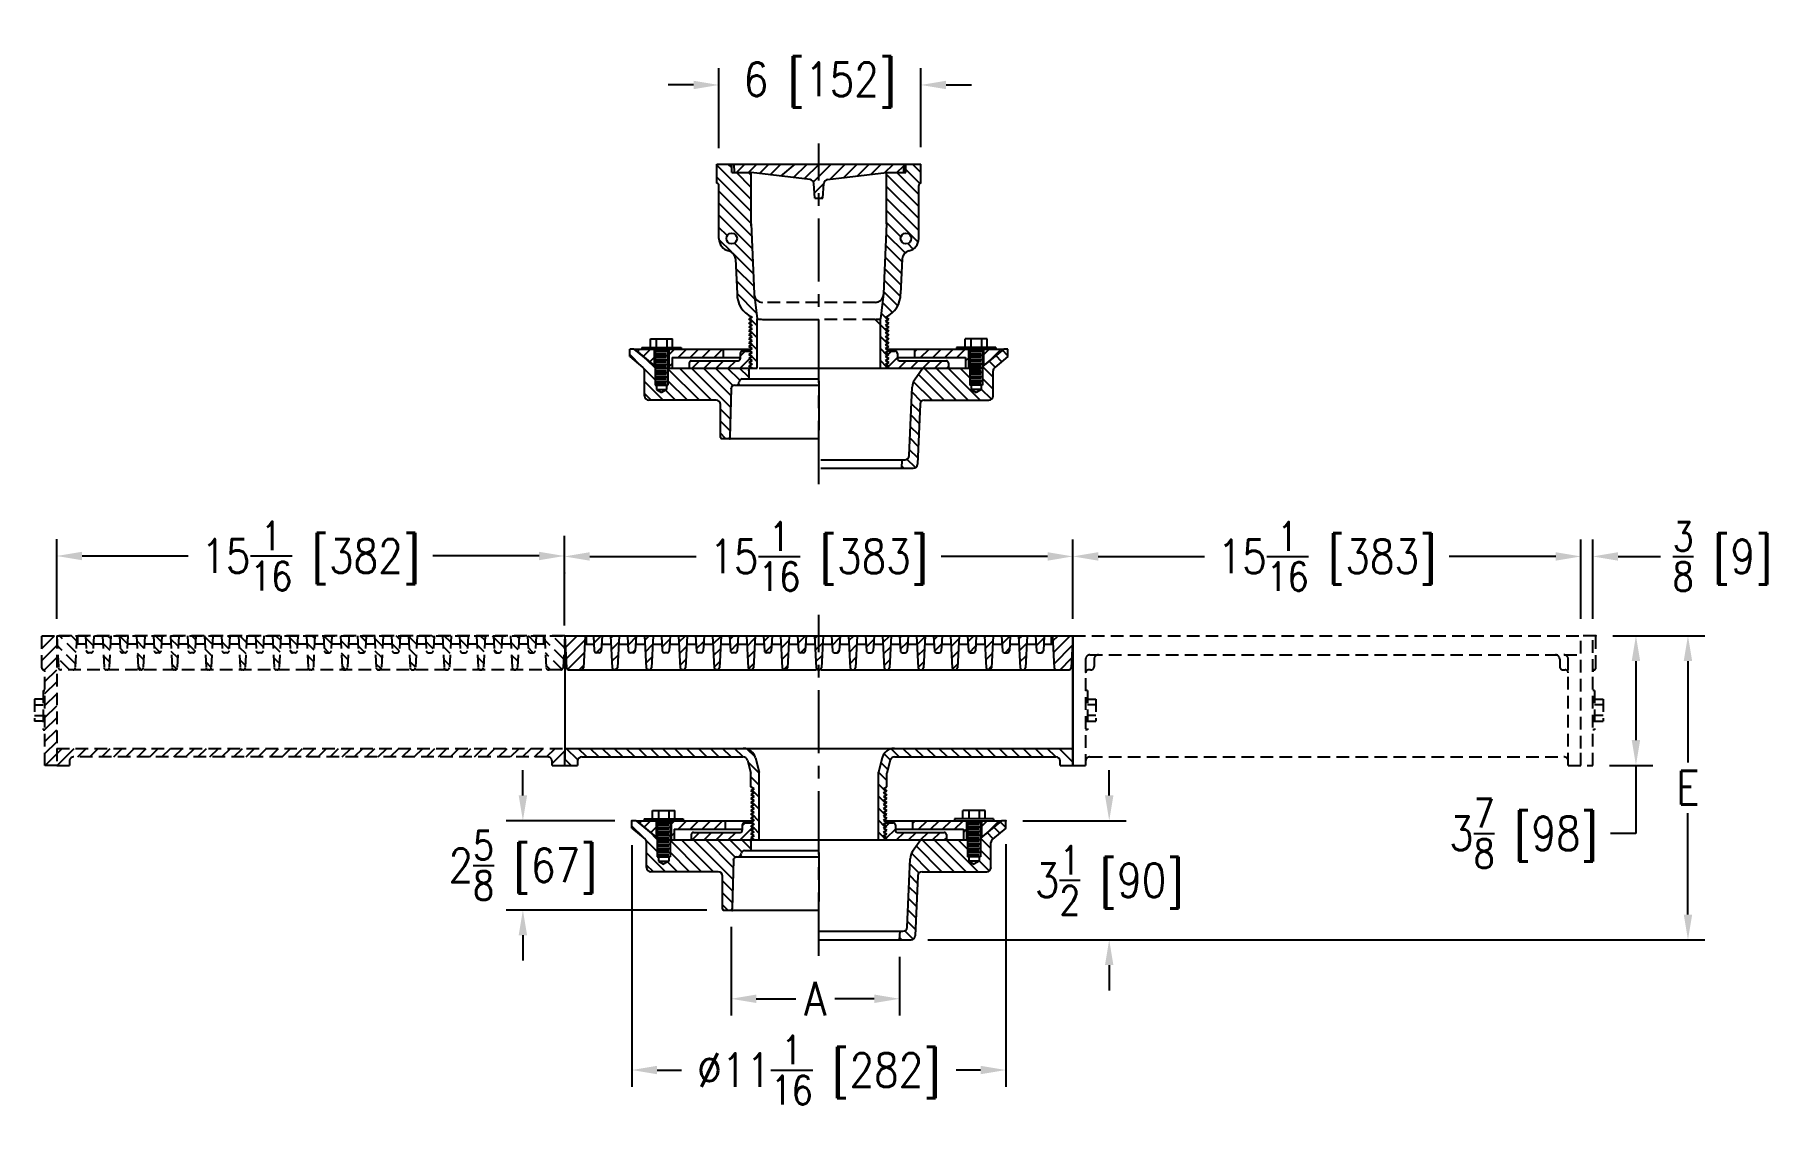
# Model space of a CAD drawing. Extents: x -44.2 to 7.2, y 15.9 to 48.
import ezdxf

# ---------------------------------------------------------------- set-up
doc = ezdxf.new("R2010")
doc.units = 0
doc.header["$LTSCALE"] = 1.5
doc.header["$MEASUREMENT"] = 0
doc.linetypes.add('CENTER', pattern=[2, 1.25, -0.25, 0.25, -0.25])
doc.linetypes.add('HIDDEN', pattern=[0.375, 0.25, -0.125])
doc.layers.get('0').update_dxf_attribs({"linetype": 'CONTINUOUS'})
doc.layers.get('DEFPOINTS').update_dxf_attribs({"linetype": 'CONTINUOUS'})
doc.layers.add('DIM', color=2, linetype='CONTINUOUS')
doc.layers.add('OBJECTS', color=3, linetype='CONTINUOUS')
doc.styles.add('ROMANS', font='ROMANS.shx', dxfattribs={"width": 0.85})
doc.dimstyles.new('ROMANS', dxfattribs={"dimtxt": 0.8, "dimasz": 0.8125, "dimexe": 0.625, "dimexo": 0.3125, "dimgap": 0.25, "dimtad": 0, "dimtih": 1, "dimtoh": 1, "dimdec": 4, "dimzin": 0, "dimtxsty": 'ROMANS', "dimcen": 0.0625, "dimclrd": 256, "dimclre": 256, "dimclrt": 256, "dimazin": 3, "dimtfac": 1, "dimtdec": 0, "dimtix": 1, "dimtofl": 0, "dimtmove": 0, "dimatfit": 3, "dimtolj": 1, "dimtzin": 0})

msp = doc.modelspace()

# ---------------------------------------------------------------- blocks, each defined once
blk = doc.blocks.new('*X6')
at = {"color": 0}
for p, q in [((-5.626, 9.93), (-5.466, 10.09)), ((-5.613, 9.59), (-5.113, 10.09)), ((-5.009, 9.84), (-4.759, 10.09)), ((-4.656, 9.84), (-4.406, 10.09)), ((-4.302, 9.84), (-4.052, 10.09)), ((-3.949, 9.84), (-3.699, 10.09)), ((-3.595, 9.84), (-3.345, 10.09)), ((-3.241, 9.84), (-2.991, 10.09)), ((-2.888, 9.84), (-2.638, 10.09)), ((-2.534, 9.84), (-2.284, 10.09)), ((-2.181, 9.84), (-1.931, 10.09)), ((-1.827, 9.84), (-1.577, 10.09)), ((-1.474, 9.84), (-1.224, 10.09)), ((-1.12, 9.84), (-0.87, 10.09)), ((-0.767, 9.84), (-0.517, 10.09)), ((-0.413, 9.84), (-0.163, 10.09)), ((-0.059, 9.84), (0.191, 10.09)), ((0.294, 9.84), (0.544, 10.09)), ((0.648, 9.84), (0.898, 10.09)), ((1.001, 9.84), (1.251, 10.09)), ((1.355, 9.84), (1.605, 10.09)), ((1.708, 9.84), (1.958, 10.09)), ((2.062, 9.84), (2.312, 10.09)), ((2.415, 9.84), (2.665, 10.09)), ((2.769, 9.84), (3.019, 10.09)), ((3.123, 9.84), (3.373, 10.09)), ((3.476, 9.84), (3.726, 10.09)), ((3.83, 9.84), (4.08, 10.09)), ((4.183, 9.84), (4.433, 10.09)), ((4.537, 9.84), (4.787, 10.09)), ((4.89, 9.84), (5.14, 10.09)), ((5.244, 9.84), (5.494, 10.09)), ((5.597, 9.84), (5.847, 10.09)), ((5.951, 9.84), (6.201, 10.09)), ((6.305, 9.84), (6.555, 10.09)), ((6.658, 9.84), (6.908, 10.09)), ((7.012, 9.84), (7.262, 10.09)), ((7.365, 9.84), (7.615, 10.09)), ((7.719, 9.84), (7.969, 10.09)), ((8.072, 9.84), (8.322, 10.09)), ((8.426, 9.84), (8.676, 10.09)), ((8.779, 9.84), (9.029, 10.09)), ((8.939, 9.646), (9.314, 10.021))]:
    blk.add_line(p, q, dxfattribs=at)
blk = doc.blocks.new('*X7')
at = {"color": 0}
for p, q in [((-6.066, 13.026), (-5.689, 13.403)), ((-6.066, 13.38), (-6.043, 13.403)), ((-6.066, 12.673), (-5.626, 13.112)), ((-5.996, 12.389), (-5.626, 12.759)), ((-5.972, 12.059), (-5.626, 12.405)), ((-5.972, 11.706), (-5.626, 12.052)), ((-5.972, 11.352), (-5.626, 11.698)), ((-5.972, 10.999), (-5.626, 11.345)), ((-5.972, 10.645), (-5.626, 10.991)), ((-5.972, 10.291), (-5.626, 10.637)), ((-5.972, 9.938), (-5.626, 10.284)), ((-5.966, 9.59), (-5.626, 9.93))]:
    blk.add_line(p, q, dxfattribs=at)
blk = doc.blocks.new('*X1')
at = {"color": 0}
for p, q in [((18.7, 7.74), (18.743, 7.783)), ((18.773, 7.813), (18.863, 7.903)), ((18.778, 7.464), (19.034, 7.72)), ((18.716, 7.403), (18.76, 7.447)), ((19.07, 7.403), (19.289, 7.621)), ((19.423, 7.403), (19.642, 7.621)), ((19.777, 7.403), (19.996, 7.621)), ((20.13, 7.403), (20.349, 7.621)), ((20.484, 7.403), (20.534, 7.452))]:
    blk.add_line(p, q, dxfattribs=at)
blk = doc.blocks.new('*X3')
at = {"color": 0}
for p, q in [((11.775, 7.67), (11.534, 7.911)), ((12.003, 7.796), (11.834, 7.965)), ((12.534, 7.619), (12.44, 7.712)), ((12.791, 7.715), (12.541, 7.965)), ((13.145, 7.715), (12.895, 7.965)), ((13.498, 7.715), (13.248, 7.965)), ((13.852, 7.715), (13.602, 7.965)), ((14.034, 7.886), (13.955, 7.965))]:
    blk.add_line(p, q, dxfattribs=at)
blk = doc.blocks.new('*D15')
at = {"layer": 'DEFPOINTS', "color": 0}
for p in [(2.081, 30.223), (-18.224, 21.21), (4.81, 21.21)]:
    blk.add_point(p, dxfattribs=at)
at = {"layer": 'DIM'}
for p, q in [((2.581, 30.223), (5.31, 30.223)), ((4.81, 29.473), (4.81, 26.466)), ((4.81, 21.96), (4.81, 24.966)), ((-17.724, 21.21), (5.31, 21.21))]:
    blk.add_line(p, q, dxfattribs=at)
for points in [[(4.685, 29.473), (4.935, 29.473), (4.81, 30.223)], [(4.685, 21.96), (4.935, 21.96), (4.81, 21.21)]]:
    blk.add_solid(points, dxfattribs=at)
at = {"layer": 'DIM', "insert": (4.81, 25.716), "char_height": 1, "attachment_point": 5, "style": 'ROMANS'}
blk.add_mtext('\\A1;E', dxfattribs=at)
blk = doc.blocks.new('*X0')
at = {"color": 0}
for p, q in [((9.502, 9.59), (9.314, 9.778)), ((9.694, 9.751), (9.355, 10.09)), ((9.959, 9.84), (9.709, 10.09)), ((10.313, 9.84), (10.063, 10.09)), ((10.666, 9.84), (10.416, 10.09)), ((11.02, 9.84), (10.77, 10.09)), ((11.373, 9.84), (11.123, 10.09)), ((11.727, 9.84), (11.477, 10.09)), ((12.08, 9.84), (11.83, 10.09)), ((12.434, 9.84), (12.184, 10.09)), ((12.787, 9.84), (12.537, 10.09)), ((13.141, 9.84), (12.891, 10.09)), ((13.494, 9.84), (13.244, 10.09)), ((13.848, 9.84), (13.598, 10.09)), ((14.202, 9.84), (13.952, 10.09)), ((14.555, 9.84), (14.305, 10.09)), ((14.919, 9.829), (14.677, 10.072)), ((15.034, 9.361), (14.695, 9.7)), ((18.886, 9.752), (18.702, 9.935)), ((19.151, 9.84), (18.913, 10.078)), ((19.505, 9.84), (19.255, 10.09)), ((19.858, 9.84), (19.608, 10.09)), ((20.212, 9.84), (19.962, 10.09)), ((20.566, 9.84), (20.316, 10.09)), ((20.919, 9.84), (20.669, 10.09)), ((21.273, 9.84), (21.023, 10.09)), ((21.626, 9.84), (21.376, 10.09)), ((21.98, 9.84), (21.73, 10.09)), ((22.333, 9.84), (22.083, 10.09)), ((22.687, 9.84), (22.437, 10.09)), ((23.04, 9.84), (22.79, 10.09)), ((23.394, 9.84), (23.144, 10.09)), ((23.748, 9.84), (23.498, 10.09)), ((24.254, 9.687), (23.851, 10.09)), ((24.254, 10.041), (24.205, 10.09)), ((15.034, 9.008), (14.784, 9.258)), ((18.784, 9.147), (18.535, 9.396)), ((18.813, 9.471), (18.608, 9.676)), ((15.034, 8.654), (14.821, 8.867)), ((18.751, 8.827), (18.534, 9.043)), ((18.746, 8.478), (18.534, 8.69)), ((15.034, 7.947), (14.812, 8.169)), ((15.034, 8.301), (14.816, 8.518)), ((18.741, 8.129), (18.534, 8.336)), ((14.871, 7.756), (14.807, 7.82)), ((15.034, 7.593), (14.88, 7.747)), ((18.737, 7.78), (18.534, 7.983)), ((14.871, 7.403), (14.854, 7.42)), ((18.732, 7.431), (18.534, 7.629))]:
    blk.add_line(p, q, dxfattribs=at)
blk = doc.blocks.new('*D18')
at = {"layer": 'DEFPOINTS', "color": 0}
for p in [(-23.563, 22.093), (-18.565, 21.21), (-18.565, 19.462)]:
    blk.add_point(p, dxfattribs=at)
at = {"layer": 'DIM'}
for p, q in [((-23.563, 21.593), (-23.563, 18.962)), ((-18.565, 20.71), (-18.565, 18.962)), ((-22.813, 19.462), (-21.637, 19.462)), ((-19.315, 19.462), (-20.49, 19.462))]:
    blk.add_line(p, q, dxfattribs=at)
for points in [[(-22.813, 19.587), (-22.813, 19.337), (-23.563, 19.462)], [(-19.315, 19.587), (-19.315, 19.337), (-18.565, 19.462)]]:
    blk.add_solid(points, dxfattribs=at)
at = {"layer": 'DIM', "insert": (-21.064, 19.462), "char_height": 1, "attachment_point": 5, "style": 'ROMANS'}
blk.add_mtext('\\A1;A', dxfattribs=at)
blk = doc.blocks.new('*X4')
at = {"color": 0}
for p, q in [((19.862, 7.715), (19.612, 7.965)), ((20.216, 7.715), (19.966, 7.965)), ((20.569, 7.715), (20.319, 7.965)), ((20.923, 7.715), (20.673, 7.965)), ((21.128, 7.864), (21.026, 7.965)), ((21.128, 7.51), (21.034, 7.604))]:
    blk.add_line(p, q, dxfattribs=at)
blk = doc.blocks.new('*X5')
at = {"color": 0}
for p, q in [((21.728, 7.617), (21.565, 7.78)), ((21.921, 7.777), (21.733, 7.965))]:
    blk.add_line(p, q, dxfattribs=at)
blk = doc.blocks.new('*X2')
at = {"color": 0}
for p, q in [((14.474, 7.403), (14.843, 7.772)), ((14.534, 7.816), (14.62, 7.903)), ((13.059, 7.403), (13.278, 7.621)), ((13.413, 7.403), (13.632, 7.621)), ((13.766, 7.403), (13.985, 7.621)), ((14.12, 7.403), (14.339, 7.621)), ((14.827, 7.403), (14.848, 7.423))]:
    blk.add_line(p, q, dxfattribs=at)
blk = doc.blocks.new('*D8')
at = {"layer": 'DEFPOINTS', "color": 0}
for p in [(-43.556, 32.586), (-28.503, 32.583), (-43.556, 30.223)]:
    blk.add_point(p, dxfattribs=at)
at = {"layer": 'DIM'}
for p, q in [((-43.556, 30.723), (-43.556, 33.086)), ((-28.503, 33.083), (-28.503, 33.086)), ((-42.806, 32.586), (-39.657, 32.586)), ((-29.253, 32.586), (-32.401, 32.586))]:
    blk.add_line(p, q, dxfattribs=at)
for points in [[(-42.806, 32.711), (-42.806, 32.461), (-43.556, 32.586)], [(-29.253, 32.711), (-29.253, 32.461), (-28.503, 32.586)]]:
    blk.add_solid(points, dxfattribs=at)
at = {"layer": 'DIM', "insert": (-36.029, 32.586), "char_height": 1, "attachment_point": 5, "style": 'ROMANS'}
blk.add_mtext('\\A1;15{\\H0.850000x;\\S1/16;} [382]', dxfattribs=at)
blk = doc.blocks.new('*D9')
at = {"layer": 'DEFPOINTS', "color": 0}
for p in [(1.638, 32.573), (-13.427, 30.223), (1.638, 30.223)]:
    blk.add_point(p, dxfattribs=at)
at = {"layer": 'DIM'}
for p, q in [((-13.427, 30.723), (-13.427, 33.073)), ((1.638, 30.723), (1.638, 33.073)), ((-12.677, 32.573), (-9.522, 32.573)), ((0.888, 32.573), (-2.267, 32.573))]:
    blk.add_line(p, q, dxfattribs=at)
for points in [[(-12.677, 32.698), (-12.677, 32.448), (-13.427, 32.573)], [(0.888, 32.698), (0.888, 32.448), (1.638, 32.573)]]:
    blk.add_solid(points, dxfattribs=at)
at = {"layer": 'DIM', "insert": (-5.895, 32.573), "char_height": 1, "attachment_point": 5, "style": 'ROMANS'}
blk.add_mtext('\\A1;15{\\H0.850000x;\\S1/16;} [383]', dxfattribs=at)
blk = doc.blocks.new('*D10')
at = {"layer": 'DEFPOINTS', "color": 0}
for p in [(-28.503, 32.586), (-13.427, 32.573), (-13.427, 32.573)]:
    blk.add_point(p, dxfattribs=at)
at = {"layer": 'DIM'}
for p, q in [((-27.753, 32.573), (-24.593, 32.573)), ((-14.177, 32.573), (-17.337, 32.573)), ((-28.503, 32.086), (-28.503, 32.073))]:
    blk.add_line(p, q, dxfattribs=at)
for points in [[(-27.753, 32.698), (-27.753, 32.448), (-28.503, 32.573)], [(-14.177, 32.698), (-14.177, 32.448), (-13.427, 32.573)]]:
    blk.add_solid(points, dxfattribs=at)
at = {"layer": 'DIM', "insert": (-20.965, 32.573), "char_height": 1, "attachment_point": 5, "style": 'ROMANS'}
blk.add_mtext('\\A1;15{\\H0.850000x;\\S1/16;} [383]', dxfattribs=at)
blk = doc.blocks.new('*D11')
at = {"layer": 'DEFPOINTS', "color": 0}
for p in [(1.987, 32.573), (1.638, 30.223), (1.987, 30.223)]:
    blk.add_point(p, dxfattribs=at)
at = {"layer": 'DIM'}
for p, q in [((1.638, 30.723), (1.638, 33.073)), ((1.987, 30.723), (1.987, 33.073)), ((0.888, 32.573), (0.138, 32.573)), ((2.737, 32.573), (3.997, 32.573))]:
    blk.add_line(p, q, dxfattribs=at)
for points in [[(0.888, 32.698), (0.888, 32.448), (1.638, 32.573)], [(2.737, 32.698), (2.737, 32.448), (1.987, 32.573)]]:
    blk.add_solid(points, dxfattribs=at)
at = {"layer": 'DIM', "insert": (5.834, 32.573), "char_height": 1, "attachment_point": 5, "style": 'ROMANS'}
blk.add_mtext('\\A1;{\\H0.850000x;\\S3/8;} [9]', dxfattribs=at)
blk = doc.blocks.new('*D12')
at = {"layer": 'DEFPOINTS', "color": 0}
for p in [(-15.414, 24.74), (-18.224, 21.21), (-12.35, 21.21)]:
    blk.add_point(p, dxfattribs=at)
at = {"layer": 'DIM'}
for p, q in [((-12.35, 25.49), (-12.35, 26.24)), ((-14.914, 24.74), (-11.85, 24.74)), ((-17.724, 21.21), (-11.85, 21.21)), ((-12.35, 20.46), (-12.35, 19.71))]:
    blk.add_line(p, q, dxfattribs=at)
for points in [[(-12.475, 25.49), (-12.225, 25.49), (-12.35, 24.74)], [(-12.475, 20.46), (-12.225, 20.46), (-12.35, 21.21)]]:
    blk.add_solid(points, dxfattribs=at)
at = {"layer": 'DIM', "insert": (-12.35, 22.975), "char_height": 1, "attachment_point": 5, "style": 'ROMANS'}
blk.add_mtext('\\A1;3{\\H0.850000x;\\S1/2;} [90]', dxfattribs=at)
blk = doc.blocks.new('*D13')
at = {"layer": 'DEFPOINTS', "color": 0}
for p in [(-29.734, 24.74), (-26.506, 24.74), (-23.785, 22.093)]:
    blk.add_point(p, dxfattribs=at)
at = {"layer": 'DIM'}
for p, q in [((-29.734, 25.49), (-29.734, 26.24)), ((-27.006, 24.74), (-30.234, 24.74)), ((-24.285, 22.093), (-30.234, 22.093)), ((-29.734, 21.343), (-29.734, 20.593))]:
    blk.add_line(p, q, dxfattribs=at)
for points in [[(-29.859, 25.49), (-29.609, 25.49), (-29.734, 24.74)], [(-29.859, 21.343), (-29.609, 21.343), (-29.734, 22.093)]]:
    blk.add_solid(points, dxfattribs=at)
at = {"layer": 'DIM', "insert": (-29.734, 23.416), "char_height": 1, "attachment_point": 5, "style": 'ROMANS'}
blk.add_mtext('\\A1;2{\\H0.850000x;\\S5/8;} [67]', dxfattribs=at)
blk = doc.blocks.new('*D14')
at = {"layer": 'DEFPOINTS', "color": 0}
for p in [(-17.935, 46.547), (-17.935, 44.201), (-23.922, 44.172)]:
    blk.add_point(p, dxfattribs=at)
at = {"layer": 'DIM'}
for p, q in [((-23.922, 44.672), (-23.922, 47.047)), ((-17.935, 44.701), (-17.935, 47.047)), ((-24.672, 46.547), (-25.422, 46.547)), ((-17.185, 46.547), (-16.435, 46.547))]:
    blk.add_line(p, q, dxfattribs=at)
for points in [[(-24.672, 46.672), (-24.672, 46.422), (-23.922, 46.547)], [(-17.185, 46.672), (-17.185, 46.422), (-17.935, 46.547)]]:
    blk.add_solid(points, dxfattribs=at)
at = {"layer": 'DIM', "insert": (-20.928, 46.547), "char_height": 1, "attachment_point": 5, "style": 'ROMANS'}
blk.add_mtext('\\A1;6 [152]', dxfattribs=at)
blk = doc.blocks.new('*D16')
at = {"layer": 'DEFPOINTS', "color": 0}
for p in [(2.081, 30.223), (1.987, 26.378), (3.268, 26.378)]:
    blk.add_point(p, dxfattribs=at)
at = {"layer": 'DIM'}
for p, q in [((2.581, 30.223), (3.768, 30.223)), ((3.268, 29.473), (3.268, 27.128)), ((2.487, 26.378), (3.768, 26.378)), ((3.268, 26.378), (3.268, 24.364)), ((3.268, 24.364), (2.518, 24.364))]:
    blk.add_line(p, q, dxfattribs=at)
for points in [[(3.143, 29.473), (3.393, 29.473), (3.268, 30.223)], [(3.143, 27.128), (3.393, 27.128), (3.268, 26.378)]]:
    blk.add_solid(points, dxfattribs=at)
at = {"layer": 'DIM', "insert": (-0.068, 24.364), "char_height": 1, "attachment_point": 5, "style": 'ROMANS'}
blk.add_mtext('\\A1;3{\\H0.850000x;\\S7/8;} [98]', dxfattribs=at)
blk = doc.blocks.new('*D17')
at = {"layer": 'DEFPOINTS', "color": 0}
for p in [(-26.506, 24.517), (-15.414, 24.541), (-15.414, 17.35)]:
    blk.add_point(p, dxfattribs=at)
at = {"layer": 'DIM'}
for p, q in [((-26.506, 24.017), (-26.506, 16.85)), ((-15.414, 24.041), (-15.414, 16.85)), ((-25.756, 17.35), (-25.033, 17.35)), ((-16.164, 17.35), (-16.887, 17.35))]:
    blk.add_line(p, q, dxfattribs=at)
for points in [[(-25.756, 17.475), (-25.756, 17.225), (-26.506, 17.35)], [(-16.164, 17.475), (-16.164, 17.225), (-15.414, 17.35)]]:
    blk.add_solid(points, dxfattribs=at)
at = {"layer": 'DIM', "insert": (-20.96, 17.35), "char_height": 1, "attachment_point": 5, "style": 'ROMANS'}
blk.add_mtext('\\A1;%%c11{\\H0.850000x;\\S1/16;} [282]', dxfattribs=at)

# ---------------------------------------------------------------- dimensions: what is measured, and where the dimension line sits
at = {"layer": 'DIM'}
for base, p1, p2, picture, middle in [((-17.93502, 46.54695), (-23.92168, 44.17238), (-17.93502, 44.20091), '*D14', (-20.92835, 46.54695)), ((-43.55587, 32.58579), (-28.50251, 32.5834), (-43.55587, 30.22259), '*D8', (-36.02919, 32.58579)), ((-13.42709, 32.57329), (-28.50251, 32.58579), (-13.42709, 32.57329), '*D10', (-20.9648, 32.57329)), ((1.63793, 32.57329), (-13.42709, 30.22259), (1.63793, 30.22259), '*D9', (-5.89458, 32.57329))]:
    dim = msp.add_linear_dim(base=base, p1=p1, p2=p2, dimstyle='ROMANS', override={"dimtxt": 1, "dimasz": 0.75, "dimexe": 0.5, "dimexo": 0.5, "dimtfac": 0.85, "dimtdec": 4}, dxfattribs=at)
    dim.commit()
    dim.dimension.update_dxf_attribs({"geometry": picture, "text_midpoint": middle})
dim = msp.add_linear_dim(base=(1.98683, 32.57283), p1=(1.63793, 30.22259), p2=(1.98683, 30.22259), dimstyle='ROMANS', override={"dimtxt": 1, "dimasz": 0.75, "dimexe": 0.5, "dimexo": 0.5, "dimtfac": 0.85, "dimtdec": 4}, dxfattribs=at)
dim.commit()
dim.dimension.update_dxf_attribs({"geometry": '*D11', "text_midpoint": (5.83441, 32.57283), "dimtype": 160})
dim = msp.add_linear_dim(base=(4.80995, 21.2103), p1=(2.08136, 30.22259), p2=(-18.22424, 21.2103), angle=90, text='E', dimstyle='ROMANS', override={"dimtxt": 1, "dimasz": 0.75, "dimexe": 0.5, "dimexo": 0.5, "dimtfac": 0.85, "dimtdec": 4}, dxfattribs=at)
dim.commit()
dim.dimension.update_dxf_attribs({"geometry": '*D15', "text_midpoint": (4.80995, 25.71645), "dimtype": 160})
dim = msp.add_linear_dim(base=(3.26825, 26.37819), p1=(2.08136, 30.22259), p2=(1.98683, 26.37819), angle=90, dimstyle='ROMANS', override={"dimtxt": 1, "dimasz": 0.75, "dimexe": 0.5, "dimexo": 0.5, "dimtfac": 0.85, "dimtdec": 4}, dxfattribs=at)
dim.commit()
dim.dimension.update_dxf_attribs({"geometry": '*D16', "text_midpoint": (-0.06824, 24.36359), "dimtype": 160})
for base, p1, p2, picture, middle in [((-29.73422, 24.73959), (-23.78535, 22.09262), (-26.50563, 24.73959), '*D13', (-29.73422, 23.41611)), ((-12.34961, 21.2103), (-15.41358, 24.73959), (-18.22424, 21.2103), '*D12', (-12.34961, 22.97495))]:
    dim = msp.add_linear_dim(base=base, p1=p1, p2=p2, angle=90, dimstyle='ROMANS', override={"dimtxt": 1, "dimasz": 0.75, "dimexe": 0.5, "dimexo": 0.5, "dimtfac": 0.85, "dimtdec": 4}, dxfattribs=at)
    dim.commit()
    dim.dimension.update_dxf_attribs({"geometry": picture, "text_midpoint": middle})
for base, p1, p2, text, picture, middle in [((-15.4135758, 17.3503971), (-26.5056259, 24.5170014), (-15.4135758, 24.541005), '%%c<>', '*D17', (-20.9596009, 17.3503971)), ((-18.56464, 19.46247), (-23.56259, 22.09262), (-18.56464, 21.2103), 'A', '*D18', (-21.06362, 19.46247))]:
    dim = msp.add_linear_dim(base=base, p1=p1, p2=p2, text=text, dimstyle='ROMANS', override={"dimtxt": 1, "dimasz": 0.75, "dimexe": 0.5, "dimexo": 0.5, "dimtfac": 0.85, "dimtdec": 4}, dxfattribs=at)
    dim.commit()
    dim.dimension.update_dxf_attribs({"geometry": picture, "text_midpoint": middle})

# ---------------------------------------------------------------- linework, layer by layer
at = {"layer": 'DIM', "linetype": 'BYBLOCK'}
for p, q in [((-28.50251, 30.52259), (-28.50251, 33.1834)), ((-28.50251, 30.52259), (-28.50251, 33.1834)), ((-15.11358, 21.2103), (-11.0437, 21.2103))]:
    msp.add_line(p, q, dxfattribs=at)
at = {"layer": 'OBJECTS', "linetype": 'CENTER'}
for p, q in [((-20.9596, 34.71745), (-20.9596, 44.81615)), ((-23.54302, 43.94882), (-23.54302, 44.20091)), ((-23.54302, 43.94882), (-23.54302, 44.20091)), ((-18.37618, 43.94882), (-18.37618, 44.20091)), ((-21.07816, 43.19255), (-21.10848, 43.62615)), ((-20.84104, 43.19255), (-20.81072, 43.62615)), ((-15.79224, 37.33141), (-15.79224, 38.07464)), ((-20.9596, 20.73913), (-20.9596, 30.83783)), ((-26.06446, 23.35308), (-26.06446, 24.09632)), ((-15.85474, 23.35308), (-15.85474, 24.09632))]:
    msp.add_line(p, q, dxfattribs=at)
at = {"layer": 'OBJECTS', "linetype": 'CONTINUOUS'}
for p, q in [((-23.98418, 43.63371), (-23.98418, 44.20091)), ((-17.93502, 43.63371), (-17.93502, 44.20091)), ((-28.49211, 29.9705), (-28.49211, 26.88237))]:
    msp.add_line(p, q, dxfattribs=at)
at = {"layer": 'OBJECTS'}
for p, q in [((-23.98418, 44.20091), (-23.54302, 44.20091)), ((-23.54302, 44.08773), (-23.6562, 44.20091)), ((-23.54302, 44.20091), (-18.37618, 44.20091)), ((-23.48, 44.20091), (-23.46679, 43.94882)), ((-23.40531, 43.94882), (-23.15321, 44.20091)), ((-23.04879, 43.94882), (-22.7967, 44.20091)), ((-22.72244, 43.91867), (-22.44019, 44.20091)), ((-22.40491, 43.87968), (-22.08368, 44.20091)), ((-22.08739, 43.84069), (-21.66467, 44.20091)), ((-21.70736, 43.80171), (-21.30815, 44.20091)), ((-21.38984, 43.76272), (-20.95164, 44.20091)), ((-21.12182, 43.67422), (-20.59513, 44.20091)), ((-20.63495, 43.74208), (-20.17612, 44.20091)), ((-20.22854, 43.79198), (-19.81961, 44.20091)), ((-19.82212, 43.84188), (-19.46309, 44.20091)), ((-19.41571, 43.89178), (-19.10658, 44.20091)), ((-19.0093, 43.94169), (-18.75007, 44.20091)), ((-18.4392, 44.20091), (-18.45241, 43.94882)), ((-18.37618, 44.20091), (-17.93502, 44.20091)), ((-17.93502, 43.95241), (-18.18352, 44.20091)), ((-22.96803, 43.15623), (-23.98418, 44.17238)), ((-22.96803, 42.79972), (-23.98418, 43.81587)), ((-23.54302, 43.94882), (-22.96803, 43.94882)), ((-22.96803, 43.51274), (-23.40411, 43.94882)), ((-22.96803, 43.86925), (-23.0476, 43.94882)), ((-21.21847, 43.74157), (-22.96803, 43.94882)), ((-22.96803, 42.37325), (-22.96803, 43.94882)), ((-20.70073, 43.74157), (-18.95117, 43.94882)), ((-18.95117, 43.94882), (-18.37618, 43.94882)), ((-18.94869, 42.43089), (-18.94869, 43.94882)), ((-17.99804, 42.9459), (-18.94869, 43.89655)), ((-18.64565, 43.94882), (-18.44173, 44.15274)), ((-17.99804, 43.30241), (-18.64446, 43.94882)), ((-17.96516, 43.62603), (-18.37618, 44.03706)), ((-23.92116, 41.99511), (-23.92116, 43.57068)), ((-22.96803, 42.4432), (-23.92116, 43.39633)), ((-21.08919, 43.35034), (-20.81052, 43.62901)), ((-21.07816, 43.19255), (-20.84104, 43.19255)), ((-20.89047, 43.19255), (-20.83733, 43.24569)), ((-17.99804, 42.58938), (-18.95117, 43.54251)), ((-17.99804, 42.23287), (-18.95117, 43.186)), ((-17.99804, 41.99511), (-17.99804, 43.57068)), ((-22.95515, 42.07381), (-23.92116, 43.03982)), ((-22.93912, 41.70127), (-23.92116, 42.68331)), ((-18.01266, 41.89098), (-18.95117, 42.82949)), ((-23.67521, 42.08085), (-23.92116, 42.3268)), ((-22.97051, 42.43089), (-22.88128, 40.35651)), ((-18.94869, 42.43089), (-19.03792, 40.35651)), ((-18.52501, 42.04682), (-18.95117, 42.47298)), ((-23.53886, 41.58798), (-23.92029, 41.96941)), ((-22.9231, 41.32874), (-23.45728, 41.86292)), ((-18.49307, 41.30186), (-18.97646, 41.78525)), ((-18.40412, 41.56942), (-18.96176, 42.12706)), ((-18.1618, 41.68361), (-18.32447, 41.84628)), ((-22.90708, 40.9562), (-23.4742, 41.52333)), ((-23.42997, 41.39119), (-23.38546, 40.35651)), ((-22.89105, 40.58366), (-23.4179, 41.11051)), ((-18.52248, 40.61824), (-19.00587, 41.10163)), ((-18.50778, 40.96005), (-18.99117, 41.44344)), ((-18.48923, 41.39119), (-18.53374, 40.35651)), ((-22.86089, 40.19699), (-23.40187, 40.73797)), ((-18.53791, 40.27716), (-19.02057, 40.75982)), ((-22.80865, 39.78824), (-23.38585, 40.36544)), ((-22.88128, 40.35651), (-22.78675, 39.61683)), ((-19.03792, 40.35651), (-19.13246, 39.61683)), ((-18.77576, 39.80198), (-19.07105, 40.09728)), ((-18.62104, 40.00377), (-19.03528, 40.41801)), ((-22.938, 39.66438), (-23.03884, 39.60616)), ((-22.938, 39.54794), (-23.03884, 39.60616)), ((-22.78675, 39.40982), (-23.00349, 39.62657)), ((-22.938, 39.66438), (-22.95326, 39.67319)), ((-22.78675, 38.1507), (-22.78675, 39.61683)), ((-22.62919, 39.60023), (-20.9596, 39.60023)), ((-18.92049, 39.23369), (-19.28704, 39.60024)), ((-19.13246, 38.1507), (-19.13246, 39.61683)), ((-18.91592, 39.58563), (-19.11145, 39.78116)), ((-18.9812, 39.66438), (-18.96594, 39.67319)), ((-18.9812, 39.66438), (-18.88036, 39.60616)), ((-18.9812, 39.54794), (-18.88036, 39.60616)), ((-22.938, 39.54794), (-23.03884, 39.48972)), ((-22.938, 39.4315), (-23.03884, 39.48972)), ((-22.938, 39.4315), (-23.03884, 39.37329)), ((-22.938, 39.31507), (-23.03884, 39.37329)), ((-22.938, 39.31507), (-23.03884, 39.25685)), ((-22.938, 39.19863), (-23.03884, 39.25685)), ((-22.938, 39.19863), (-23.03884, 39.14041)), ((-22.938, 39.0822), (-23.03884, 39.14041)), ((-22.938, 39.0822), (-23.03884, 39.02398)), ((-22.78675, 39.05331), (-23.00806, 39.27462)), ((-18.92505, 38.88174), (-19.13246, 39.08914)), ((-18.9812, 39.54794), (-18.88036, 39.48972)), ((-18.9812, 39.4315), (-18.88036, 39.48972)), ((-18.9812, 39.4315), (-18.88036, 39.37329)), ((-18.9812, 39.31507), (-18.88036, 39.37329)), ((-18.9812, 39.31507), (-18.88036, 39.25685)), ((-18.9812, 39.19863), (-18.88036, 39.25685)), ((-18.9812, 39.19863), (-18.88036, 39.14041)), ((-18.9812, 39.0822), (-18.88036, 39.14041)), ((-18.9812, 39.0822), (-18.88036, 39.02398)), ((-26.44208, 38.71791), (-26.56813, 38.71791)), ((-26.56813, 38.49532), (-26.56813, 38.71791)), ((-26.21513, 38.2065), (-26.56813, 38.5595)), ((-26.44208, 38.71791), (-22.96394, 38.71791)), ((-26.44208, 38.71791), (-25.81185, 38.20227)), ((-26.31603, 38.71791), (-25.84336, 38.71791)), ((-26.31603, 38.71791), (-26.31603, 38.62338)), ((-26.31603, 38.62338), (-25.84336, 38.22948)), ((-26.20574, 38.77035), (-25.03982, 38.77035)), ((-26.20574, 38.77035), (-26.20574, 38.71791)), ((-26.16823, 38.50021), (-25.95053, 38.71791)), ((-25.9505, 39.02244), (-25.29506, 39.02244)), ((-25.9505, 38.77035), (-25.9505, 39.02244)), ((-25.84336, 38.71791), (-25.4022, 38.71791)), ((-25.84336, 38.71791), (-25.84336, 38.22948)), ((-25.81185, 38.71791), (-25.81185, 38.20322)), ((-25.81185, 38.65489), (-25.43371, 38.65489)), ((-25.78009, 39.02244), (-25.78009, 38.77035)), ((-25.77318, 38.59187), (-25.47238, 38.59187)), ((-25.46548, 39.02244), (-25.46548, 38.77035)), ((-25.43371, 38.71791), (-25.43371, 38.1507)), ((-25.4022, 38.71791), (-25.4022, 38.1507)), ((-25.4022, 38.71791), (-23.7797, 38.71791)), ((-25.4022, 38.55322), (-25.2375, 38.71791)), ((-25.29506, 38.77035), (-25.29506, 39.02244)), ((-25.13308, 38.46582), (-24.88099, 38.71791)), ((-25.03982, 38.77035), (-25.03982, 38.71791)), ((-24.77657, 38.46582), (-24.52448, 38.71791)), ((-24.42006, 38.46582), (-24.16797, 38.71791)), ((-24.06355, 38.46582), (-23.81146, 38.71791)), ((-23.79511, 38.71791), (-23.79511, 38.46582)), ((-23.7797, 38.71791), (-22.96394, 38.71791)), ((-23.29093, 38.50556), (-23.1416, 38.65489)), ((-23.29093, 38.59187), (-23.29093, 38.43431)), ((-23.22791, 38.65489), (-23.00458, 38.65489)), ((-22.938, 38.96576), (-23.03884, 39.02398)), ((-22.938, 38.96576), (-23.03884, 38.90754)), ((-22.938, 38.84932), (-23.03884, 38.90754)), ((-22.938, 38.84932), (-23.03884, 38.7911)), ((-22.938, 38.73289), (-23.03884, 38.7911)), ((-22.938, 38.73289), (-23.03884, 38.67467)), ((-22.938, 38.61645), (-23.03884, 38.67467)), ((-22.938, 38.61645), (-23.03884, 38.55823)), ((-22.938, 38.50001), (-23.03884, 38.55823)), ((-22.95804, 38.51159), (-23.01719, 38.57073)), ((-22.941, 38.85106), (-23.01262, 38.92268)), ((-22.78675, 38.6968), (-22.9388, 38.84886)), ((-18.92962, 38.52979), (-19.13246, 38.73263)), ((-18.9812, 38.96576), (-18.88036, 39.02398)), ((-18.9812, 38.96576), (-18.88036, 38.90754)), ((-18.9812, 38.84932), (-18.88036, 38.90754)), ((-18.9812, 38.84932), (-18.88036, 38.7911)), ((-18.9812, 38.73289), (-18.88036, 38.7911)), ((-18.9812, 38.73289), (-18.88036, 38.67467)), ((-18.9812, 38.61645), (-18.88036, 38.67467)), ((-18.9812, 38.61645), (-18.88036, 38.55823)), ((-18.9812, 38.50001), (-18.88036, 38.55823)), ((-18.95526, 38.71791), (-18.12409, 38.71791)), ((-18.95526, 38.71791), (-18.12409, 38.71791)), ((-18.91462, 38.65489), (-18.6913, 38.65489)), ((-18.62827, 38.59187), (-18.62827, 38.43431)), ((-18.12409, 38.71791), (-16.517, 38.71791)), ((-18.12409, 38.71791), (-16.517, 38.71791)), ((-18.12409, 38.71791), (-18.12409, 38.46582)), ((-15.71346, 38.77035), (-16.87938, 38.77035)), ((-16.87938, 38.77035), (-16.87938, 38.71791)), ((-15.9687, 39.02244), (-16.62414, 39.02244)), ((-16.62414, 38.77035), (-16.62414, 39.02244)), ((-16.517, 38.71791), (-16.517, 38.1507)), ((-16.517, 38.71791), (-16.07584, 38.71791)), ((-16.517, 38.71791), (-16.07584, 38.71791)), ((-16.48549, 38.71791), (-16.48549, 38.1507)), ((-16.10735, 38.65489), (-16.48549, 38.65489)), ((-16.45373, 39.02244), (-16.45373, 38.77035)), ((-16.14602, 38.59187), (-16.44682, 38.59187)), ((-16.13912, 39.02244), (-16.13912, 38.77035)), ((-16.10735, 38.71791), (-16.10735, 38.20227)), ((-15.47712, 38.71791), (-16.10735, 38.20227)), ((-15.60317, 38.62338), (-16.10735, 38.20322)), ((-16.07584, 38.71791), (-16.07584, 38.22948)), ((-16.07584, 38.71791), (-15.60317, 38.71791)), ((-16.07584, 38.71791), (-15.60317, 38.71791)), ((-15.9687, 38.77035), (-15.9687, 39.02244)), ((-15.71346, 38.77035), (-15.71346, 38.71791)), ((-15.60317, 38.71791), (-15.47712, 38.71791)), ((-15.60317, 38.71791), (-15.60317, 38.62338)), ((-15.35108, 38.51933), (-15.51702, 38.68527)), ((-15.35108, 38.71791), (-15.47712, 38.71791)), ((-15.35108, 38.49532), (-15.35108, 38.71791)), ((-26.56813, 38.49532), (-26.17319, 38.1722)), ((-25.81185, 37.80323), (-26.14093, 38.13231)), ((-26.12696, 37.33141), (-26.12696, 38.07464)), ((-25.81185, 38.15974), (-26.04576, 38.39365)), ((-25.97377, 38.33816), (-25.84336, 38.46857)), ((-25.84336, 38.22948), (-25.81185, 38.20322)), ((-25.81185, 38.52884), (-25.43371, 38.52884)), ((-25.81185, 38.4028), (-25.43371, 38.4028)), ((-25.81185, 38.27675), (-25.43371, 38.27675)), ((-25.81185, 38.20322), (-25.81185, 37.64652)), ((-25.81185, 38.1507), (-23.03884, 38.1507)), ((-25.81185, 38.02466), (-25.43371, 38.02466)), ((-25.77318, 38.46582), (-25.47238, 38.46582)), ((-25.77318, 38.33977), (-25.47238, 38.33977)), ((-25.77318, 38.21373), (-25.47238, 38.21373)), ((-25.77318, 38.08768), (-25.47238, 38.08768)), ((-25.43818, 38.1507), (-25.4022, 38.1507)), ((-25.43371, 38.1507), (-25.43371, 37.64652)), ((-24.50096, 37.20536), (-25.43371, 38.13811)), ((-25.4022, 38.1967), (-25.30767, 38.29124)), ((-25.4022, 38.1507), (-25.30767, 38.1507)), ((-25.30767, 38.46582), (-25.30767, 38.1507)), ((-25.30767, 38.46582), (-23.79511, 38.46582)), ((-25.30767, 38.1507), (-24.80348, 38.1507)), ((-24.14445, 37.20536), (-25.08979, 38.1507)), ((-24.80348, 38.30826), (-24.80348, 38.1507)), ((-24.80348, 38.1507), (-23.03884, 38.1507)), ((-24.74046, 38.37129), (-23.35395, 38.37129)), ((-23.57039, 36.98782), (-24.73328, 38.1507)), ((-24.71532, 38.1507), (-24.49474, 38.37129)), ((-23.56127, 37.33521), (-24.37677, 38.1507)), ((-24.35881, 38.1507), (-24.13823, 38.37129)), ((-23.50513, 37.63558), (-24.02025, 38.1507)), ((-24.0023, 38.1507), (-23.78172, 38.37129)), ((-23.79511, 38.46582), (-23.29093, 38.46582)), ((-23.30669, 37.79365), (-23.66374, 38.1507)), ((-23.64579, 38.1507), (-23.42521, 38.37129)), ((-23.03884, 37.88231), (-23.30723, 38.1507)), ((-23.28927, 38.1507), (-23.01306, 38.42692)), ((-22.938, 38.50001), (-23.03884, 38.4418)), ((-22.938, 38.38358), (-23.03884, 38.4418)), ((-22.938, 38.38358), (-23.03884, 38.32536)), ((-22.938, 38.26714), (-23.03884, 38.32536)), ((-22.938, 38.26714), (-23.03884, 38.20892)), ((-22.938, 38.1507), (-23.03884, 38.20892)), ((-23.03884, 38.1507), (-22.938, 38.1507)), ((-23.03884, 38.1507), (-22.938, 38.1507)), ((-23.03884, 38.1507), (-23.03884, 37.83559)), ((-22.97509, 38.17212), (-23.02176, 38.21879)), ((-22.78675, 38.34029), (-22.94337, 38.49691)), ((-22.938, 38.1507), (-22.78675, 38.1507)), ((-22.72425, 38.1507), (-19.13246, 38.1507)), ((-18.93419, 38.17785), (-19.13246, 38.37612)), ((-19.13246, 38.1507), (-18.9812, 38.1507)), ((-18.9812, 38.50001), (-18.88036, 38.4418)), ((-18.9812, 38.38358), (-18.88036, 38.4418)), ((-18.9812, 38.38358), (-18.88036, 38.32536)), ((-18.9812, 38.26714), (-18.88036, 38.32536)), ((-18.9812, 38.26714), (-18.88036, 38.20892)), ((-18.9812, 38.1507), (-18.88036, 38.20892)), ((-18.9812, 38.1507), (-17.872, 38.1507)), ((-18.62827, 38.46582), (-18.12409, 38.46582)), ((-18.56525, 38.37129), (-17.17874, 38.37129)), ((-18.12409, 38.46582), (-16.61154, 38.46582)), ((-17.872, 38.1507), (-18.119, 37.80212)), ((-17.872, 38.1507), (-16.17037, 38.1507)), ((-17.872, 38.1507), (-17.11572, 38.1507)), ((-16.88921, 37.20536), (-17.83455, 38.1507)), ((-16.53269, 37.20536), (-17.47804, 38.1507)), ((-16.17618, 37.20536), (-17.12153, 38.1507)), ((-17.11572, 38.30826), (-17.11572, 38.1507)), ((-17.11572, 38.1507), (-16.61154, 38.1507)), ((-16.48549, 37.87118), (-16.76501, 38.1507)), ((-16.61154, 38.46582), (-16.61154, 38.1507)), ((-16.61154, 38.1507), (-16.517, 38.1507)), ((-16.517, 38.1507), (-16.48549, 38.1507)), ((-16.10735, 38.52884), (-16.48549, 38.52884)), ((-16.10735, 38.4028), (-16.48549, 38.4028)), ((-16.10735, 38.27675), (-16.48549, 38.27675)), ((-16.10735, 38.1507), (-16.48549, 38.1507)), ((-16.48549, 38.1507), (-16.48549, 37.64652)), ((-16.10735, 38.02466), (-16.48549, 38.02466)), ((-16.14602, 38.46582), (-16.44682, 38.46582)), ((-16.14602, 38.33977), (-16.44682, 38.33977)), ((-16.14602, 38.21373), (-16.44682, 38.21373)), ((-16.14602, 38.08768), (-16.44682, 38.08768)), ((-16.10735, 38.20227), (-16.10735, 37.64652)), ((-15.79224, 37.89095), (-16.10526, 38.20398)), ((-15.73004, 38.18526), (-15.90918, 38.36441)), ((-15.35108, 38.49532), (-15.74601, 38.1722)), ((-15.53396, 38.34569), (-15.7131, 38.52484)), ((-25.57049, 37.20536), (-26.12696, 37.76183)), ((-25.81185, 37.89861), (-25.43371, 37.89861)), ((-25.81185, 37.77257), (-25.43371, 37.77257)), ((-25.81185, 37.64652), (-25.43371, 37.64652)), ((-25.77318, 37.96164), (-25.47238, 37.96164)), ((-25.77318, 37.83559), (-25.47238, 37.83559)), ((-25.77318, 37.70954), (-25.47238, 37.70954)), ((-25.77318, 37.64652), (-25.77318, 37.52047)), ((-25.77318, 37.52047), (-25.47238, 37.52047)), ((-25.77318, 37.52047), (-25.62278, 37.43364)), ((-25.47238, 37.52047), (-25.62278, 37.43364)), ((-25.47238, 37.64652), (-25.47238, 37.52047)), ((-24.85747, 37.20536), (-25.43371, 37.7816)), ((-23.55552, 37.55442), (-23.59364, 36.10158)), ((-23.46097, 37.64652), (-23.41728, 37.64652)), ((-23.41728, 37.64652), (-20.9596, 37.64652)), ((-23.22811, 37.83559), (-23.03884, 37.83559)), ((-20.9596, 37.77861), (-20.9596, 36.31894)), ((-18.27714, 35.56126), (-18.18854, 37.59047)), ((-17.60223, 37.20536), (-18.14895, 37.75208)), ((-17.24572, 37.20536), (-18.00432, 37.96396)), ((-16.10735, 37.89861), (-16.48549, 37.89861)), ((-16.10735, 37.77257), (-16.48549, 37.77257)), ((-16.10735, 37.64652), (-16.48549, 37.64652)), ((-16.14602, 37.96164), (-16.44682, 37.96164)), ((-16.14602, 37.83559), (-16.44682, 37.83559)), ((-16.14602, 37.70954), (-16.44682, 37.70954)), ((-16.44682, 37.64652), (-16.44682, 37.52047)), ((-16.44682, 37.52047), (-16.29642, 37.43364)), ((-16.14602, 37.52047), (-16.44682, 37.52047)), ((-16.14602, 37.52047), (-16.29642, 37.43364)), ((-16.14602, 37.64652), (-16.14602, 37.52047)), ((-15.84393, 37.22962), (-16.14602, 37.53171)), ((-15.79224, 37.53444), (-16.10735, 37.84955)), ((-25.92701, 37.20536), (-26.12696, 37.40532)), ((-24.00536, 37.20536), (-26.00092, 37.20536)), ((-25.21398, 37.20536), (-25.50834, 37.49972)), ((-23.87931, 36.10241), (-23.87931, 37.07931)), ((-17.96818, 36.85828), (-18.20995, 37.10006)), ((-17.92166, 37.16827), (-18.19504, 37.44166)), ((-17.95829, 37.08481), (-18.03581, 35.30917)), ((-17.83236, 37.20536), (-15.91828, 37.20536)), ((-23.57951, 36.64042), (-23.87931, 36.94023)), ((-23.58862, 36.29302), (-23.87931, 36.58371)), ((-17.98309, 36.51669), (-18.22487, 36.75846)), ((-23.72306, 36.07095), (-23.87931, 36.2272)), ((-23.84785, 36.07095), (-23.62509, 36.07095)), ((-23.62953, 36.07095), (-23.5935, 36.10697)), ((-23.62509, 36.07095), (-20.9596, 36.07095)), ((-18.01292, 35.83349), (-18.2547, 36.07527)), ((-17.99801, 36.17509), (-18.23978, 36.41686)), ((-18.09824, 35.20579), (-18.34655, 35.4541)), ((-18.02784, 35.49189), (-18.26961, 35.73367)), ((-20.8971, 35.44072), (-18.40306, 35.44072)), ((-20.8971, 35.18862), (-18.50214, 35.18862)), ((-18.50214, 35.18862), (-18.48895, 35.44037)), ((-18.50214, 35.18862), (-18.16174, 35.18862)), ((-18.43759, 35.18862), (-18.49893, 35.24996)), ((-28.49211, 30.22259), (-13.42709, 30.22259)), ((-28.49085, 30.22259), (-13.42835, 30.22259)), ((-28.49084, 30.22212), (-28.44115, 29.27395)), ((-28.47265, 29.87514), (-28.1252, 30.22259)), ((-28.4549, 29.53638), (-27.89896, 30.09232)), ((-27.89213, 30.22259), (-27.94197, 29.27156)), ((-27.90534, 29.9705), (-27.62683, 29.9705)), ((-27.86188, 30.22259), (-27.86188, 29.9705)), ((-27.64004, 30.22259), (-27.61675, 29.77813)), ((-27.62869, 30.00608), (-27.41218, 30.22259)), ((-27.55959, 29.71867), (-27.40633, 29.87193)), ((-27.38795, 30.22259), (-27.41124, 29.77813)), ((-27.40116, 29.9705), (-27.12264, 29.9705)), ((-27.13586, 30.22259), (-27.08601, 29.27156)), ((-27.13186, 30.1464), (-27.05567, 30.22259)), ((-27.11411, 29.80764), (-26.89397, 30.02777)), ((-26.88376, 30.22259), (-26.93361, 29.27156)), ((-26.89698, 29.9705), (-26.61846, 29.9705)), ((-26.63167, 30.22259), (-26.60838, 29.77813)), ((-26.61728, 29.94796), (-26.34264, 30.22259)), ((-26.49031, 29.71841), (-26.40134, 29.80738)), ((-26.37958, 30.22259), (-26.40287, 29.77813)), ((-26.39279, 29.9705), (-26.11428, 29.9705)), ((-26.12749, 30.22259), (-26.07765, 29.27156)), ((-26.12045, 30.08828), (-25.98613, 30.22259)), ((-26.10269, 29.74952), (-25.88899, 29.96322)), ((-25.8754, 30.22259), (-25.92524, 29.27156)), ((-25.88861, 29.9705), (-25.61009, 29.9705)), ((-25.6233, 30.22259), (-25.60001, 29.77813)), ((-25.60586, 29.88983), (-25.37664, 30.11906)), ((-25.37121, 30.22259), (-25.3945, 29.77813)), ((-25.38442, 29.9705), (-25.10591, 29.9705)), ((-25.11912, 30.22259), (-25.06928, 29.27156)), ((-25.10903, 30.03015), (-24.91659, 30.22259)), ((-25.09128, 29.69139), (-24.884, 29.89867)), ((-24.86703, 30.22259), (-24.91687, 29.27156)), ((-24.88024, 29.9705), (-24.60172, 29.9705)), ((-24.61494, 30.22259), (-24.59164, 29.77813)), ((-24.6122, 30.17047), (-24.56008, 30.22259)), ((-24.59445, 29.83171), (-24.37165, 30.05451)), ((-24.36284, 30.22259), (-24.38614, 29.77813)), ((-24.37606, 29.9705), (-24.09754, 29.9705)), ((-24.11075, 30.22259), (-24.06091, 29.27156)), ((-24.09762, 29.97203), (-23.84706, 30.22259)), ((-24.07987, 29.63327), (-23.87902, 29.83412)), ((-23.85866, 30.22259), (-23.9085, 29.27156)), ((-23.87187, 29.9705), (-23.59336, 29.9705)), ((-23.60657, 30.22259), (-23.58327, 29.77813)), ((-23.60079, 30.11235), (-23.49055, 30.22259)), ((-23.58289, 29.77374), (-23.36667, 29.98996)), ((-23.35448, 30.22259), (-23.37777, 29.77813)), ((-23.36769, 29.9705), (-23.08917, 29.9705)), ((-23.10238, 30.22259), (-23.05254, 29.27156)), ((-23.08621, 29.91391), (-22.85432, 30.1458)), ((-22.85029, 30.22259), (-22.90013, 29.27156)), ((-22.8635, 29.9705), (-22.58499, 29.9705)), ((-22.5982, 30.22259), (-22.57491, 29.77813)), ((-22.58938, 30.05423), (-22.42101, 30.22259)), ((-22.55327, 29.73382), (-22.36168, 29.92541)), ((-22.34611, 30.22259), (-22.3694, 29.77813)), ((-22.35932, 29.9705), (-22.0808, 29.9705)), ((-22.09402, 30.22259), (-22.04417, 29.27156)), ((-22.09255, 30.19455), (-22.0645, 30.22259)), ((-22.07479, 29.85579), (-21.84933, 30.08125)), ((-21.84192, 30.22259), (-21.89176, 29.27156)), ((-21.85513, 29.9705), (-21.57662, 29.9705)), ((-21.58983, 30.22259), (-21.56654, 29.77813)), ((-21.57796, 29.99611), (-21.35147, 30.22259)), ((-21.49915, 29.71841), (-21.3567, 29.86086)), ((-21.33774, 30.22259), (-21.36103, 29.77813)), ((-21.35095, 29.9705), (-21.07244, 29.9705)), ((-21.08565, 30.22259), (-21.03581, 29.27156)), ((-21.08113, 30.13642), (-20.99496, 30.22259)), ((-21.06338, 29.79767), (-20.84435, 30.0167)), ((-20.83355, 30.22259), (-20.8834, 29.27156)), ((-20.84677, 29.9705), (-20.56825, 29.9705)), ((-20.58146, 30.22259), (-20.55817, 29.77813)), ((-20.56655, 29.93798), (-20.33199, 30.17254)), ((-20.32937, 30.22259), (-20.35266, 29.77813)), ((-20.34258, 29.9705), (-20.06407, 29.9705)), ((-20.07728, 30.22259), (-20.02744, 29.27156)), ((-20.06972, 30.0783), (-19.92543, 30.22259)), ((-20.05196, 29.73954), (-19.83936, 29.95215)), ((-19.82519, 30.22259), (-19.87503, 29.27156)), ((-19.8384, 29.9705), (-19.55988, 29.9705)), ((-19.57309, 30.22259), (-19.5498, 29.77813)), ((-19.57289, 30.21862), (-19.56891, 30.22259)), ((-19.55513, 29.87986), (-19.32701, 30.10799)), ((-19.321, 30.22259), (-19.3443, 29.77813)), ((-19.33421, 29.9705), (-19.0557, 29.9705)), ((-19.06891, 30.22259), (-19.01907, 29.27156)), ((-19.0583, 30.02018), (-18.85589, 30.22259)), ((-19.04055, 29.68142), (-18.83437, 29.8876)), ((-18.81682, 30.22259), (-18.86666, 29.27156)), ((-18.83003, 29.9705), (-18.55151, 29.9705)), ((-18.56473, 30.22259), (-18.54143, 29.77813)), ((-18.56147, 30.1605), (-18.49938, 30.22259)), ((-18.54372, 29.82174), (-18.32202, 30.04344)), ((-18.31263, 30.22259), (-18.33593, 29.77813)), ((-18.32585, 29.9705), (-18.04733, 29.9705)), ((-18.06054, 30.22259), (-18.0107, 29.27156)), ((-18.04689, 29.96206), (-17.78635, 30.22259)), ((-18.02913, 29.6233), (-17.82939, 29.82305)), ((-17.80845, 30.22259), (-17.85829, 29.27156)), ((-17.82166, 29.9705), (-17.54315, 29.9705)), ((-17.55636, 30.22259), (-17.53307, 29.77813)), ((-17.55006, 30.10238), (-17.42984, 30.22259)), ((-17.53096, 29.76496), (-17.31704, 29.97889)), ((-17.30427, 30.22259), (-17.32756, 29.77813)), ((-17.31748, 29.9705), (-17.03896, 29.9705)), ((-17.05217, 30.22259), (-17.00233, 29.27156)), ((-17.03547, 29.90394), (-16.80469, 30.13472)), ((-16.80008, 30.22259), (-16.84992, 29.27156)), ((-16.81329, 29.9705), (-16.53478, 29.9705)), ((-16.54799, 30.22259), (-16.5247, 29.77813)), ((-16.53864, 30.04426), (-16.36031, 30.22259)), ((-16.49712, 29.72927), (-16.31205, 29.91433)), ((-16.2959, 30.22259), (-16.31919, 29.77813)), ((-16.30911, 29.9705), (-16.03059, 29.9705)), ((-16.04381, 30.22259), (-15.99396, 29.27156)), ((-16.04181, 30.18457), (-16.00379, 30.22259)), ((-16.02406, 29.84582), (-15.7997, 30.07017)), ((-15.79171, 30.22259), (-15.84156, 29.27156)), ((-15.80493, 29.9705), (-15.52641, 29.9705)), ((-15.53962, 30.22259), (-15.51633, 29.77813)), ((-15.52723, 29.98613), (-15.29077, 30.22259)), ((-15.43844, 29.71841), (-15.30707, 29.84978)), ((-15.28753, 30.22259), (-15.31082, 29.77813)), ((-15.30074, 29.9705), (-15.02223, 29.9705)), ((-15.03544, 30.22259), (-14.9856, 29.27156)), ((-15.0304, 30.12645), (-14.93426, 30.22259)), ((-15.01265, 29.78769), (-14.79472, 30.00562)), ((-14.78335, 30.22259), (-14.83319, 29.27156)), ((-14.79656, 29.9705), (-14.51804, 29.9705)), ((-14.53125, 30.22259), (-14.50796, 29.77813)), ((-14.51582, 29.92801), (-14.28237, 30.16146)), ((-14.27916, 30.22259), (-14.30245, 29.77813)), ((-14.29237, 29.9705), (-14.01386, 29.9705)), ((-14.05732, 29.9705), (-14.05732, 30.22259)), ((-14.02707, 30.22259), (-13.97723, 29.27156)), ((-14.01898, 30.06833), (-13.86472, 30.22259)), ((-14.00123, 29.72957), (-13.50821, 30.22259)), ((-13.98348, 29.39081), (-13.44365, 29.93064)), ((-13.42835, 30.22259), (-13.47807, 29.27395)), ((-13.42709, 26.88237), (-13.42709, 30.22259)), ((-13.42709, 30.22259), (-13.42709, 26.88237)), ((-28.42055, 29.21423), (-27.91868, 29.71609)), ((-28.06403, 29.21423), (-27.93839, 29.33987)), ((-27.47418, 29.71841), (-27.55381, 29.71841)), ((-27.09636, 29.46888), (-26.91369, 29.65154)), ((-26.46581, 29.71841), (-26.54544, 29.71841)), ((-26.08494, 29.41076), (-25.90871, 29.58699)), ((-25.45744, 29.71841), (-25.53707, 29.71841)), ((-25.07353, 29.35264), (-24.90372, 29.52244)), ((-24.44907, 29.71841), (-24.52871, 29.71841)), ((-24.06211, 29.29451), (-23.89874, 29.45789)), ((-23.44071, 29.71841), (-23.52034, 29.71841)), ((-23.06845, 29.57515), (-22.87403, 29.76957)), ((-23.04381, 29.24328), (-22.89375, 29.39334)), ((-22.43234, 29.71841), (-22.51197, 29.71841)), ((-22.05704, 29.51703), (-21.86905, 29.70502)), ((-22.00333, 29.21423), (-21.88877, 29.32879)), ((-21.42397, 29.71841), (-21.5036, 29.71841)), ((-21.04562, 29.45891), (-20.86406, 29.64047)), ((-20.49523, 29.71841), (-20.4156, 29.71841)), ((-20.42961, 29.71841), (-20.35171, 29.79631)), ((-20.03421, 29.40079), (-19.85908, 29.57592)), ((-19.48686, 29.71841), (-19.40723, 29.71841)), ((-19.0228, 29.34266), (-18.85409, 29.51137)), ((-18.4785, 29.71841), (-18.39886, 29.71841)), ((-18.01138, 29.28454), (-17.84911, 29.44682)), ((-17.47013, 29.71841), (-17.3905, 29.71841)), ((-17.01772, 29.56518), (-16.8244, 29.7585)), ((-17.01216, 29.21423), (-16.84412, 29.38227)), ((-16.46176, 29.71841), (-16.38213, 29.71841)), ((-16.00631, 29.50706), (-15.81942, 29.69394)), ((-15.94263, 29.21423), (-15.83914, 29.31772)), ((-15.45339, 29.71841), (-15.37376, 29.71841)), ((-14.99489, 29.44894), (-14.81443, 29.62939)), ((-14.44502, 29.71841), (-14.36539, 29.71841)), ((-14.36891, 29.71841), (-14.30208, 29.78523)), ((-13.80355, 29.21423), (-13.46337, 29.55441)), ((-28.37821, 29.21423), (-21.03669, 29.21423)), ((-28.00239, 29.21423), (-28.03396, 29.21423)), ((-26.99402, 29.21423), (-27.0256, 29.21423)), ((-26.9945, 29.21423), (-26.93341, 29.27531)), ((-25.98566, 29.21423), (-26.01723, 29.21423)), ((-24.97729, 29.21423), (-25.00886, 29.21423)), ((-23.96892, 29.21423), (-24.00049, 29.21423)), ((-22.96055, 29.21423), (-22.99212, 29.21423)), ((-21.95218, 29.21423), (-21.98375, 29.21423)), ((-20.97539, 29.21423), (-20.94382, 29.21423)), ((-20.93278, 29.21524), (-20.88433, 29.26369)), ((-20.89021, 29.21423), (-13.541, 29.21423)), ((-19.96702, 29.21423), (-19.93545, 29.21423)), ((-18.95865, 29.21423), (-18.92708, 29.21423)), ((-17.95028, 29.21423), (-17.91871, 29.21423)), ((-16.94191, 29.21423), (-16.91034, 29.21423)), ((-15.93355, 29.21423), (-15.90197, 29.21423)), ((-14.92518, 29.21423), (-14.89361, 29.21423)), ((-14.87309, 29.21423), (-14.83934, 29.24798)), ((-13.91681, 29.21423), (-13.88524, 29.21423)), ((-28.49211, 26.88237), (-23.19997, 26.88237)), ((-23.19997, 26.88237), (-18.71923, 26.88237)), ((-18.71923, 26.88237), (-13.42709, 26.88237)), ((-13.42709, 26.37819), (-13.42709, 26.88237)), ((-13.42709, 26.88237), (-13.42709, 26.37819)), ((-28.49211, 26.37819), (-28.11397, 26.37819)), ((-28.49211, 26.37819), (-28.11397, 26.37819)), ((-28.11397, 26.50424), (-28.11397, 26.37819)), ((-27.98793, 26.63028), (-23.19997, 26.63028)), ((-23.07803, 26.53614), (-22.97634, 26.14742)), ((-22.83414, 26.59994), (-22.72425, 26.17985)), ((-19.08506, 26.59994), (-19.19496, 26.17985)), ((-18.84118, 26.53614), (-18.94286, 26.14742)), ((-18.71923, 26.63028), (-13.93127, 26.63028)), ((-13.80523, 26.37819), (-13.80523, 26.50424)), ((-13.80523, 26.37819), (-13.42709, 26.37819)), ((-13.80523, 26.37819), (-13.42709, 26.37819)), ((-22.97634, 25.74427), (-22.97634, 26.14742)), ((-22.8755, 25.68606), (-22.97634, 25.74427)), ((-22.72425, 24.17238), (-22.72425, 26.17985)), ((-19.19496, 24.17238), (-19.19496, 26.17985)), ((-19.0437, 25.68606), (-18.94286, 25.74427)), ((-18.94286, 25.74427), (-18.94286, 26.14742)), ((-22.8755, 25.68606), (-22.97634, 25.62784)), ((-22.8755, 25.56962), (-22.97634, 25.62784)), ((-22.8755, 25.56962), (-22.97634, 25.5114)), ((-22.8755, 25.45318), (-22.97634, 25.5114)), ((-22.8755, 25.45318), (-22.97634, 25.39497)), ((-22.8755, 25.33675), (-22.97634, 25.39497)), ((-22.8755, 25.33675), (-22.97634, 25.27853)), ((-22.8755, 25.22031), (-22.97634, 25.27853)), ((-22.8755, 25.22031), (-22.97634, 25.16209)), ((-19.0437, 25.68606), (-18.94286, 25.62784)), ((-19.0437, 25.56962), (-18.94286, 25.62784)), ((-19.0437, 25.56962), (-18.94286, 25.5114)), ((-19.0437, 25.45318), (-18.94286, 25.5114)), ((-19.0437, 25.45318), (-18.94286, 25.39497)), ((-19.0437, 25.33675), (-18.94286, 25.39497)), ((-19.0437, 25.33675), (-18.94286, 25.27853)), ((-19.0437, 25.22031), (-18.94286, 25.27853)), ((-19.0437, 25.22031), (-18.94286, 25.16209)), ((-26.37958, 24.73959), (-26.50563, 24.73959)), ((-26.50563, 24.517), (-26.50563, 24.73959)), ((-26.37958, 24.73959), (-22.90144, 24.73959)), ((-26.37958, 24.73959), (-25.74935, 24.22395)), ((-26.25353, 24.73959), (-25.78086, 24.73959)), ((-26.25353, 24.73959), (-26.25353, 24.64506)), ((-26.14324, 24.79203), (-24.97732, 24.79203)), ((-26.14324, 24.79203), (-26.14324, 24.73959)), ((-25.888, 24.79203), (-25.888, 25.04412)), ((-25.888, 25.04412), (-25.23256, 25.04412)), ((-25.78086, 24.73959), (-25.78086, 24.25116)), ((-25.78086, 24.73959), (-25.3397, 24.73959)), ((-25.74935, 24.73959), (-25.74935, 24.2249)), ((-25.74935, 24.67657), (-25.37121, 24.67657)), ((-25.71759, 25.04412), (-25.71759, 24.79203)), ((-25.40298, 25.04412), (-25.40298, 24.79203)), ((-25.37121, 24.73959), (-25.37121, 24.17238)), ((-25.3397, 24.73959), (-23.7172, 24.73959)), ((-25.3397, 24.73959), (-25.3397, 24.17238)), ((-25.23256, 24.79203), (-25.23256, 25.04412)), ((-24.97732, 24.79203), (-24.97732, 24.73959)), ((-23.73261, 24.73959), (-23.73261, 24.4875)), ((-23.7172, 24.73959), (-22.90144, 24.73959)), ((-23.16541, 24.67657), (-22.94208, 24.67657)), ((-22.8755, 25.10387), (-22.97634, 25.16209)), ((-22.8755, 25.10387), (-22.97634, 25.04566)), ((-22.8755, 24.98744), (-22.97634, 25.04566)), ((-22.8755, 24.98744), (-22.97634, 24.92922)), ((-22.8755, 24.871), (-22.97634, 24.92922)), ((-22.8755, 24.871), (-22.97634, 24.81278)), ((-22.8755, 24.75457), (-22.97634, 24.81278)), ((-22.8755, 24.75457), (-22.97634, 24.69635)), ((-22.8755, 24.63813), (-22.97634, 24.69635)), ((-19.0437, 25.10387), (-18.94286, 25.16209)), ((-19.0437, 25.10387), (-18.94286, 25.04566)), ((-19.0437, 24.98744), (-18.94286, 25.04566)), ((-19.0437, 24.98744), (-18.94286, 24.92922)), ((-19.0437, 24.871), (-18.94286, 24.92922)), ((-19.0437, 24.871), (-18.94286, 24.81278)), ((-19.0437, 24.75457), (-18.94286, 24.81278)), ((-19.0437, 24.75457), (-18.94286, 24.69635)), ((-19.0437, 24.63813), (-18.94286, 24.69635)), ((-19.01776, 24.73959), (-18.18659, 24.73959)), ((-19.01776, 24.73959), (-18.18659, 24.73959)), ((-18.97712, 24.67657), (-18.7538, 24.67657)), ((-18.18659, 24.73959), (-16.5795, 24.73959)), ((-18.18659, 24.73959), (-16.5795, 24.73959)), ((-18.18659, 24.73959), (-18.18659, 24.4875)), ((-16.94188, 24.79203), (-16.94188, 24.73959)), ((-15.77596, 24.79203), (-16.94188, 24.79203)), ((-16.68664, 24.79203), (-16.68664, 25.04412)), ((-16.0312, 25.04412), (-16.68664, 25.04412)), ((-16.5795, 24.73959), (-16.5795, 24.17238)), ((-16.5795, 24.73959), (-16.13834, 24.73959)), ((-16.5795, 24.73959), (-16.13834, 24.73959)), ((-16.54799, 24.73959), (-16.54799, 24.17238)), ((-16.16985, 24.67657), (-16.54799, 24.67657)), ((-16.51623, 25.04412), (-16.51623, 24.79203)), ((-16.20162, 25.04412), (-16.20162, 24.79203)), ((-15.53962, 24.73959), (-16.16985, 24.22395)), ((-16.16985, 24.73959), (-16.16985, 24.22395)), ((-16.13834, 24.73959), (-16.13834, 24.25116)), ((-16.13834, 24.73959), (-15.66567, 24.73959)), ((-16.13834, 24.73959), (-15.66567, 24.73959)), ((-16.0312, 24.79203), (-16.0312, 25.04412)), ((-15.77596, 24.79203), (-15.77596, 24.73959)), ((-15.66567, 24.73959), (-15.53962, 24.73959)), ((-15.66567, 24.73959), (-15.66567, 24.64506)), ((-15.41358, 24.54101), (-15.57952, 24.70695)), ((-15.41358, 24.73959), (-15.53962, 24.73959)), ((-15.41358, 24.517), (-15.41358, 24.73959)), ((-26.15263, 24.22818), (-26.50563, 24.58118)), ((-26.50563, 24.517), (-26.11069, 24.19388)), ((-26.25353, 24.64506), (-25.78086, 24.25116)), ((-25.74935, 23.82491), (-26.07843, 24.15399)), ((-25.74935, 24.18142), (-25.98326, 24.41533)), ((-25.78086, 24.25116), (-25.74935, 24.2249)), ((-25.74935, 24.55052), (-25.37121, 24.55052)), ((-25.74935, 24.42448), (-25.37121, 24.42448)), ((-25.74935, 24.29843), (-25.37121, 24.29843)), ((-25.74935, 24.2249), (-25.74935, 23.6682)), ((-25.74935, 24.17238), (-22.97634, 24.17238)), ((-25.71068, 24.61355), (-25.40988, 24.61355)), ((-25.71068, 24.4875), (-25.40988, 24.4875)), ((-25.71068, 24.36145), (-25.40988, 24.36145)), ((-25.71068, 24.23541), (-25.40988, 24.23541)), ((-25.37568, 24.17238), (-25.3397, 24.17238)), ((-25.37121, 24.17238), (-25.37121, 23.6682)), ((-24.43846, 23.22704), (-25.37121, 24.15979)), ((-25.3397, 24.17238), (-25.24517, 24.17238)), ((-25.24517, 24.4875), (-23.73261, 24.4875)), ((-25.24517, 24.4875), (-25.24517, 24.17238)), ((-25.24517, 24.17238), (-24.74098, 24.17238)), ((-24.08195, 23.22704), (-25.02729, 24.17238)), ((-24.74098, 24.32994), (-24.74098, 24.17238)), ((-24.74098, 24.17238), (-22.97634, 24.17238)), ((-24.67796, 24.39296), (-23.29145, 24.39296)), ((-23.50789, 23.00949), (-24.67078, 24.17238)), ((-23.49877, 23.35689), (-24.31427, 24.17238)), ((-23.44263, 23.65726), (-23.95775, 24.17238)), ((-23.73261, 24.4875), (-23.22843, 24.4875)), ((-23.24419, 23.81533), (-23.60124, 24.17238)), ((-22.97634, 23.90399), (-23.24473, 24.17238)), ((-23.22843, 24.61355), (-23.22843, 24.45599)), ((-22.8755, 24.63813), (-22.97634, 24.57991)), ((-22.8755, 24.52169), (-22.97634, 24.57991)), ((-22.8755, 24.52169), (-22.97634, 24.46347)), ((-22.8755, 24.40526), (-22.97634, 24.46347)), ((-22.8755, 24.40526), (-22.97634, 24.34704)), ((-22.8755, 24.28882), (-22.97634, 24.34704)), ((-22.8755, 24.28882), (-22.97634, 24.2306)), ((-22.8755, 24.17238), (-22.97634, 24.2306)), ((-22.97634, 24.17238), (-22.8755, 24.17238)), ((-22.97634, 24.17238), (-22.8755, 24.17238)), ((-22.97634, 24.17238), (-22.97634, 23.85727)), ((-22.8755, 24.17238), (-22.72425, 24.17238)), ((-22.72425, 24.17238), (-19.19496, 24.17238)), ((-19.19496, 24.17238), (-19.0437, 24.17238)), ((-19.0437, 24.63813), (-18.94286, 24.57991)), ((-19.0437, 24.52169), (-18.94286, 24.57991)), ((-19.0437, 24.52169), (-18.94286, 24.46347)), ((-19.0437, 24.40526), (-18.94286, 24.46347)), ((-19.0437, 24.40526), (-18.94286, 24.34704)), ((-19.0437, 24.28882), (-18.94286, 24.34704)), ((-19.0437, 24.28882), (-18.94286, 24.2306)), ((-19.0437, 24.17238), (-18.94286, 24.2306)), ((-19.0437, 24.17238), (-17.9345, 24.17238)), ((-18.69077, 24.61355), (-18.69077, 24.45599)), ((-18.69077, 24.4875), (-18.18659, 24.4875)), ((-18.62775, 24.39296), (-17.24124, 24.39296)), ((-18.18659, 24.4875), (-16.67404, 24.4875)), ((-17.9345, 24.17238), (-18.1815, 23.8238)), ((-17.9345, 24.17238), (-16.23287, 24.17238)), ((-17.9345, 24.17238), (-17.17822, 24.17238)), ((-16.95171, 23.22704), (-17.89705, 24.17238)), ((-16.59519, 23.22704), (-17.54054, 24.17238)), ((-16.23868, 23.22704), (-17.18403, 24.17238)), ((-17.17822, 24.32994), (-17.17822, 24.17238)), ((-17.17822, 24.17238), (-16.67404, 24.17238)), ((-16.54799, 23.89286), (-16.82751, 24.17238)), ((-16.67404, 24.4875), (-16.67404, 24.17238)), ((-16.67404, 24.17238), (-16.5795, 24.17238)), ((-16.5795, 24.17238), (-16.54799, 24.17238)), ((-16.16985, 24.55052), (-16.54799, 24.55052)), ((-16.16985, 24.42448), (-16.54799, 24.42448)), ((-16.16985, 24.29843), (-16.54799, 24.29843)), ((-16.16985, 24.17238), (-16.54799, 24.17238)), ((-16.54799, 24.17238), (-16.54799, 23.6682)), ((-16.20852, 24.61355), (-16.50932, 24.61355)), ((-16.20852, 24.4875), (-16.50932, 24.4875)), ((-16.20852, 24.36145), (-16.50932, 24.36145)), ((-16.20852, 24.23541), (-16.50932, 24.23541)), ((-15.66567, 24.64506), (-16.16985, 24.2249)), ((-16.16985, 24.22395), (-16.16985, 23.6682)), ((-15.85474, 23.91263), (-16.16776, 24.22566)), ((-15.79254, 24.20694), (-15.97168, 24.38609)), ((-15.41358, 24.517), (-15.80851, 24.19388)), ((-15.59646, 24.36737), (-15.7756, 24.54652)), ((-25.50799, 23.22704), (-26.06446, 23.78351)), ((-25.74935, 24.04634), (-25.37121, 24.04634)), ((-25.74935, 23.92029), (-25.37121, 23.92029)), ((-25.74935, 23.79425), (-25.37121, 23.79425)), ((-25.74935, 23.6682), (-25.37121, 23.6682)), ((-25.71068, 24.10936), (-25.40988, 24.10936)), ((-25.71068, 23.98332), (-25.40988, 23.98332)), ((-25.71068, 23.85727), (-25.40988, 23.85727)), ((-25.71068, 23.73122), (-25.40988, 23.73122)), ((-25.71068, 23.6682), (-25.71068, 23.54215)), ((-25.40988, 23.6682), (-25.40988, 23.54215)), ((-24.79497, 23.22704), (-25.37121, 23.80328)), ((-23.39847, 23.6682), (-23.35478, 23.6682)), ((-23.35478, 23.6682), (-20.9596, 23.6682)), ((-23.16561, 23.85727), (-22.97634, 23.85727)), ((-20.9596, 23.80029), (-20.9596, 22.34062)), ((-17.66473, 23.22704), (-18.21145, 23.77376)), ((-17.30822, 23.22704), (-18.06682, 23.98564)), ((-16.16985, 24.04634), (-16.54799, 24.04634)), ((-16.16985, 23.92029), (-16.54799, 23.92029)), ((-16.16985, 23.79425), (-16.54799, 23.79425)), ((-16.16985, 23.6682), (-16.54799, 23.6682)), ((-16.20852, 24.10936), (-16.50932, 24.10936)), ((-16.20852, 23.98332), (-16.50932, 23.98332)), ((-16.20852, 23.85727), (-16.50932, 23.85727)), ((-16.20852, 23.73122), (-16.50932, 23.73122)), ((-16.50932, 23.6682), (-16.50932, 23.54215)), ((-16.20852, 23.6682), (-16.20852, 23.54215)), ((-15.85474, 23.55612), (-16.16985, 23.87123)), ((-25.86451, 23.22704), (-26.06446, 23.427)), ((-23.94286, 23.22704), (-25.93842, 23.22704)), ((-25.71068, 23.54215), (-25.56028, 23.45532)), ((-25.71068, 23.54215), (-25.40988, 23.54215)), ((-25.40988, 23.54215), (-25.56028, 23.45532)), ((-25.15148, 23.22704), (-25.44584, 23.5214)), ((-23.49302, 23.5761), (-23.53114, 22.12326)), ((-18.33964, 21.58294), (-18.25104, 23.61215)), ((-18.03068, 22.87996), (-18.27245, 23.12174)), ((-17.98416, 23.18995), (-18.25754, 23.46334)), ((-17.89486, 23.22704), (-15.98078, 23.22704)), ((-16.20852, 23.54215), (-16.50932, 23.54215)), ((-16.50932, 23.54215), (-16.35892, 23.45532)), ((-16.20852, 23.54215), (-16.35892, 23.45532)), ((-15.90643, 23.2513), (-16.20852, 23.55339)), ((-23.81681, 22.12409), (-23.81681, 23.10099)), ((-23.51701, 22.6621), (-23.81681, 22.96191)), ((-23.52612, 22.3147), (-23.81681, 22.60539)), ((-18.04559, 22.53837), (-18.28737, 22.78014)), ((-18.02079, 23.10649), (-18.09831, 21.33085)), ((-23.66056, 22.09262), (-23.81681, 22.24888)), ((-23.78535, 22.09262), (-23.56259, 22.09262)), ((-23.56703, 22.09262), (-23.531, 22.12865)), ((-23.56259, 22.09262), (-20.9596, 22.09262)), ((-18.07542, 21.85517), (-18.3172, 22.09695)), ((-18.06051, 22.19677), (-18.30228, 22.43854)), ((-18.09034, 21.51357), (-18.33211, 21.75535)), ((-20.9596, 21.46239), (-18.46556, 21.46239)), ((-20.9596, 21.2103), (-18.56464, 21.2103)), ((-18.56464, 21.2103), (-18.55145, 21.46205)), ((-18.56464, 21.2103), (-18.22424, 21.2103)), ((-18.50009, 21.2103), (-18.56143, 21.27164)), ((-18.16074, 21.22747), (-18.40905, 21.47577))]:
    msp.add_line(p, q, dxfattribs=at)
at = {"layer": 'OBJECTS', "linetype": 'HIDDEN'}
for p, q in [((-19.29001, 40.10442), (-22.56669, 40.10442)), ((-19.29001, 39.60023), (-20.8971, 39.60023)), ((-44.00056, 29.27325), (-44.00056, 30.22259)), ((-44.00056, 30.22259), (-43.55713, 30.22259)), ((-43.55713, 30.22259), (-28.49211, 30.22259)), ((-28.49211, 30.22259), (-43.55713, 30.22259)), ((-43.55713, 30.22259), (-43.55713, 26.88237)), ((-28.49337, 30.22259), (-43.55587, 30.22259)), ((-43.55587, 30.22259), (-43.50616, 29.27395)), ((-43.00074, 29.39081), (-43.54057, 29.93064)), ((-42.98299, 29.72957), (-43.47601, 30.22259)), ((-42.96524, 30.06833), (-43.1195, 30.22259)), ((-42.95715, 30.22259), (-43.00699, 29.27156)), ((-42.69185, 29.9705), (-42.97036, 29.9705)), ((-42.9269, 29.9705), (-42.9269, 30.22259)), ((-42.70506, 30.22259), (-42.68177, 29.77813)), ((-42.46841, 29.92801), (-42.70186, 30.16146)), ((-42.45297, 30.22259), (-42.47626, 29.77813)), ((-42.18767, 29.9705), (-42.46618, 29.9705)), ((-42.20088, 30.22259), (-42.15104, 29.27156)), ((-41.97158, 29.78769), (-42.18951, 30.00562)), ((-41.95382, 30.12645), (-42.04996, 30.22259)), ((-41.94878, 30.22259), (-41.99863, 29.27156)), ((-41.68348, 29.9705), (-41.962, 29.9705)), ((-41.69669, 30.22259), (-41.6734, 29.77813)), ((-41.45699, 29.98613), (-41.69345, 30.22259)), ((-41.54578, 29.71841), (-41.67715, 29.84978)), ((-41.4446, 30.22259), (-41.46789, 29.77813)), ((-41.1793, 29.9705), (-41.45781, 29.9705)), ((-41.19251, 30.22259), (-41.14267, 29.27156)), ((-40.96016, 29.84582), (-41.18452, 30.07017)), ((-40.94042, 30.22259), (-40.99026, 29.27156)), ((-40.94241, 30.18457), (-40.98043, 30.22259)), ((-40.67511, 29.9705), (-40.95363, 29.9705)), ((-40.68832, 30.22259), (-40.66503, 29.77813)), ((-40.4871, 29.72927), (-40.67217, 29.91433)), ((-40.44558, 30.04426), (-40.62392, 30.22259)), ((-40.43623, 30.22259), (-40.45953, 29.77813)), ((-40.17093, 29.9705), (-40.44944, 29.9705)), ((-40.18414, 30.22259), (-40.1343, 29.27156)), ((-39.94875, 29.90394), (-40.17954, 30.13472)), ((-39.93205, 30.22259), (-39.98189, 29.27156)), ((-39.66674, 29.9705), (-39.94526, 29.9705)), ((-39.67996, 30.22259), (-39.65666, 29.77813)), ((-39.45326, 29.76496), (-39.66718, 29.97889)), ((-39.43416, 30.10238), (-39.55438, 30.22259)), ((-39.42786, 30.22259), (-39.45116, 29.77813)), ((-39.16256, 29.9705), (-39.44108, 29.9705)), ((-38.93733, 29.96206), (-39.19787, 30.22259)), ((-39.17577, 30.22259), (-39.12593, 29.27156)), ((-38.95509, 29.6233), (-39.15483, 29.82305)), ((-38.92368, 30.22259), (-38.97352, 29.27156)), ((-38.65838, 29.9705), (-38.93689, 29.9705)), ((-38.67159, 30.22259), (-38.6483, 29.77813)), ((-38.4405, 29.82174), (-38.6622, 30.04344)), ((-38.42275, 30.1605), (-38.48484, 30.22259)), ((-38.4195, 30.22259), (-38.44279, 29.77813)), ((-38.15419, 29.9705), (-38.43271, 29.9705)), ((-38.1674, 30.22259), (-38.11756, 29.27156)), ((-37.94367, 29.68142), (-38.14985, 29.8876)), ((-37.92592, 30.02018), (-38.12833, 30.22259)), ((-37.91531, 30.22259), (-37.96515, 29.27156)), ((-37.65001, 29.9705), (-37.92852, 29.9705)), ((-37.66322, 30.22259), (-37.63993, 29.77813)), ((-37.42909, 29.87986), (-37.65721, 30.10799)), ((-37.41113, 30.22259), (-37.43442, 29.77813)), ((-37.14582, 29.9705), (-37.42434, 29.9705)), ((-37.41134, 30.21862), (-37.41531, 30.22259)), ((-37.15904, 30.22259), (-37.10919, 29.27156)), ((-36.93226, 29.73954), (-37.14486, 29.95215)), ((-36.91451, 30.0783), (-37.0588, 30.22259)), ((-36.90694, 30.22259), (-36.95679, 29.27156)), ((-36.64164, 29.9705), (-36.92016, 29.9705)), ((-36.65485, 30.22259), (-36.63156, 29.77813)), ((-36.41768, 29.93798), (-36.65223, 30.17254)), ((-36.40276, 30.22259), (-36.42605, 29.77813)), ((-36.13746, 29.9705), (-36.41597, 29.9705)), ((-36.15067, 30.22259), (-36.10083, 29.27156)), ((-35.92085, 29.79767), (-36.13988, 30.0167)), ((-35.90309, 30.13642), (-35.98926, 30.22259)), ((-35.89858, 30.22259), (-35.94842, 29.27156)), ((-35.63327, 29.9705), (-35.91179, 29.9705)), ((-35.64648, 30.22259), (-35.62319, 29.77813)), ((-35.40626, 29.99611), (-35.63275, 30.22259)), ((-35.48508, 29.71841), (-35.62753, 29.86086)), ((-35.39439, 30.22259), (-35.41768, 29.77813)), ((-35.12909, 29.9705), (-35.4076, 29.9705)), ((-35.1423, 30.22259), (-35.09246, 29.27156)), ((-34.90943, 29.85579), (-35.13489, 30.08125)), ((-34.89021, 30.22259), (-34.94005, 29.27156)), ((-34.89168, 30.19455), (-34.91972, 30.22259)), ((-34.6249, 29.9705), (-34.90342, 29.9705)), ((-34.63812, 30.22259), (-34.61482, 29.77813)), ((-34.43096, 29.73382), (-34.62254, 29.92541)), ((-34.39485, 30.05423), (-34.56321, 30.22259)), ((-34.38602, 30.22259), (-34.40932, 29.77813)), ((-34.12072, 29.9705), (-34.39923, 29.9705)), ((-34.13393, 30.22259), (-34.08409, 29.27156)), ((-33.89802, 29.91391), (-34.12991, 30.1458)), ((-33.88184, 30.22259), (-33.93168, 29.27156)), ((-33.61654, 29.9705), (-33.89505, 29.9705)), ((-33.62975, 30.22259), (-33.60645, 29.77813)), ((-33.40133, 29.77374), (-33.61756, 29.98996)), ((-33.38343, 30.11235), (-33.49368, 30.22259)), ((-33.37766, 30.22259), (-33.40095, 29.77813)), ((-33.11235, 29.9705), (-33.39087, 29.9705)), ((-32.8866, 29.97203), (-33.13716, 30.22259)), ((-33.12556, 30.22259), (-33.07572, 29.27156)), ((-32.90436, 29.63327), (-33.1052, 29.83412)), ((-32.87347, 30.22259), (-32.92331, 29.27156)), ((-32.60817, 29.9705), (-32.88668, 29.9705)), ((-32.62138, 30.22259), (-32.59809, 29.77813)), ((-32.38977, 29.83171), (-32.61257, 30.05451)), ((-32.37202, 30.17047), (-32.42414, 30.22259)), ((-32.36929, 30.22259), (-32.39258, 29.77813)), ((-32.10398, 29.9705), (-32.3825, 29.9705)), ((-32.11719, 30.22259), (-32.06735, 29.27156)), ((-31.89294, 29.69139), (-32.10022, 29.89867)), ((-31.87519, 30.03015), (-32.06763, 30.22259)), ((-31.8651, 30.22259), (-31.91494, 29.27156)), ((-31.5998, 29.9705), (-31.87831, 29.9705)), ((-31.61301, 30.22259), (-31.58972, 29.77813)), ((-31.37836, 29.88983), (-31.60758, 30.11906)), ((-31.36092, 30.22259), (-31.38421, 29.77813)), ((-31.09562, 29.9705), (-31.37413, 29.9705)), ((-31.10883, 30.22259), (-31.05899, 29.27156)), ((-30.88153, 29.74952), (-31.09523, 29.96322)), ((-30.86377, 30.08828), (-30.99809, 30.22259)), ((-30.85673, 30.22259), (-30.90658, 29.27156)), ((-30.59143, 29.9705), (-30.86995, 29.9705)), ((-30.36694, 29.94796), (-30.64158, 30.22259)), ((-30.60464, 30.22259), (-30.58135, 29.77813)), ((-30.49391, 29.71841), (-30.58288, 29.80738)), ((-30.35255, 30.22259), (-30.37584, 29.77813)), ((-30.08725, 29.9705), (-30.36576, 29.9705)), ((-30.10046, 30.22259), (-30.05062, 29.27156)), ((-29.87011, 29.80764), (-30.09025, 30.02777)), ((-29.85236, 30.1464), (-29.92856, 30.22259)), ((-29.84837, 30.22259), (-29.89821, 29.27156)), ((-29.58306, 29.9705), (-29.86158, 29.9705)), ((-29.59627, 30.22259), (-29.57298, 29.77813)), ((-29.42464, 29.71867), (-29.5779, 29.87193)), ((-29.35553, 30.00608), (-29.57204, 30.22259)), ((-29.34418, 30.22259), (-29.36748, 29.77813)), ((-29.07888, 29.9705), (-29.35739, 29.9705)), ((-29.12234, 30.22259), (-29.12234, 29.9705)), ((-29.09209, 30.22259), (-29.04225, 29.27156)), ((-28.52932, 29.53638), (-29.08526, 30.09232)), ((-28.51157, 29.87514), (-28.85902, 30.22259)), ((-28.49338, 30.22212), (-28.54308, 29.27395)), ((-28.49211, 29.9705), (-28.50657, 29.9705)), ((-28.49337, 30.21346), (-28.50251, 30.22259)), ((-28.49211, 29.9705), (-28.47765, 29.9705)), ((-28.49085, 30.21346), (-28.48171, 30.22259)), ((-13.42709, 30.22259), (1.63793, 30.22259)), ((1.63793, 26.88237), (1.63793, 30.22259)), ((2.08136, 30.22259), (1.63793, 30.22259)), ((1.98683, 29.1512), (1.98683, 30.22259)), ((2.08136, 29.27325), (2.08136, 30.22259)), ((-43.18067, 29.21423), (-43.52085, 29.55441)), ((-42.61532, 29.71841), (-42.68214, 29.78523)), ((-42.5392, 29.71841), (-42.61883, 29.71841)), ((-41.98933, 29.44894), (-42.16979, 29.62939)), ((-41.53083, 29.71841), (-41.61046, 29.71841)), ((-40.97792, 29.50706), (-41.1648, 29.69394)), ((-41.0416, 29.21423), (-41.14509, 29.31772)), ((-40.52246, 29.71841), (-40.60209, 29.71841)), ((-39.9665, 29.56518), (-40.15982, 29.7585)), ((-39.97206, 29.21423), (-40.1401, 29.38227)), ((-39.51409, 29.71841), (-39.59373, 29.71841)), ((-38.97284, 29.28454), (-39.13512, 29.44682)), ((-38.50573, 29.71841), (-38.58536, 29.71841)), ((-37.96143, 29.34266), (-38.13013, 29.51137)), ((-37.49736, 29.71841), (-37.57699, 29.71841)), ((-36.95001, 29.40079), (-37.12515, 29.57592)), ((-36.55461, 29.71841), (-36.63251, 29.79631)), ((-36.48899, 29.71841), (-36.56862, 29.71841)), ((-35.9386, 29.45891), (-36.12016, 29.64047)), ((-35.56025, 29.71841), (-35.48062, 29.71841)), ((-34.92718, 29.51703), (-35.11517, 29.70502)), ((-34.98089, 29.21423), (-35.09546, 29.32879)), ((-34.55189, 29.71841), (-34.47225, 29.71841)), ((-33.91577, 29.57515), (-34.11019, 29.76957)), ((-33.94041, 29.24328), (-34.09047, 29.39334)), ((-33.54352, 29.71841), (-33.46388, 29.71841)), ((-32.92211, 29.29451), (-33.08549, 29.45789)), ((-32.53515, 29.71841), (-32.45552, 29.71841)), ((-31.9107, 29.35264), (-32.0805, 29.52244)), ((-31.52678, 29.71841), (-31.44715, 29.71841)), ((-30.89928, 29.41076), (-31.07552, 29.58699)), ((-30.51841, 29.71841), (-30.43878, 29.71841)), ((-29.88787, 29.46888), (-30.07053, 29.65154)), ((-29.51004, 29.71841), (-29.43041, 29.71841)), ((-28.56368, 29.21423), (-29.06555, 29.71609)), ((-28.92019, 29.21423), (-29.04583, 29.33987)), ((-13.04895, 29.52934), (-13.04895, 26.37819)), ((-12.92291, 29.65539), (1.63793, 29.65539)), ((-12.79686, 29.52934), (-12.79686, 29.3065)), ((1.0077, 29.52934), (1.0077, 29.3065)), ((1.25979, 26.37819), (1.25979, 29.52934)), ((-43.90603, 26.37819), (-43.90603, 29.1512)), ((-36.09402, 29.21423), (-43.44322, 29.21423)), ((-43.06741, 29.21423), (-43.09898, 29.21423)), ((-42.11113, 29.21423), (-42.14488, 29.24798)), ((-42.05905, 29.21423), (-42.09062, 29.21423)), ((-41.05068, 29.21423), (-41.08225, 29.21423)), ((-40.04231, 29.21423), (-40.07388, 29.21423)), ((-39.03394, 29.21423), (-39.06551, 29.21423)), ((-38.02557, 29.21423), (-38.05714, 29.21423)), ((-37.0172, 29.21423), (-37.04878, 29.21423)), ((-36.05144, 29.21524), (-36.09989, 29.26369)), ((-36.00884, 29.21423), (-36.04041, 29.21423)), ((-28.60601, 29.21423), (-35.94753, 29.21423)), ((-35.03204, 29.21423), (-35.00047, 29.21423)), ((-34.02367, 29.21423), (-33.9921, 29.21423)), ((-33.0153, 29.21423), (-32.98373, 29.21423)), ((-32.00693, 29.21423), (-31.97536, 29.21423)), ((-30.99857, 29.21423), (-30.967, 29.21423)), ((-29.98972, 29.21423), (-30.05081, 29.27531)), ((-29.9902, 29.21423), (-29.95863, 29.21423)), ((-28.98183, 29.21423), (-28.95026, 29.21423)), ((-12.9049, 29.21293), (-12.95442, 29.21293)), ((1.11574, 29.21293), (1.16526, 29.21293)), ((1.98683, 26.37819), (1.98683, 29.1512)), ((-44.21055, 28.34451), (-44.21055, 27.68907)), ((-43.95846, 28.34451), (-44.21055, 28.34451)), ((-43.95846, 28.59975), (-43.95846, 27.43383)), ((-43.95846, 28.59975), (-43.90603, 28.59975)), ((-12.99652, 28.59975), (-13.04895, 28.59975)), ((-12.99652, 28.59975), (-12.99652, 27.43383)), ((-12.99652, 28.34451), (-12.74443, 28.34451)), ((-12.74443, 28.34451), (-12.74443, 27.68907)), ((2.03926, 28.59975), (1.98683, 28.59975)), ((2.03926, 28.59975), (2.03926, 27.43383)), ((2.03926, 28.34451), (2.29135, 28.34451)), ((2.29135, 28.34451), (2.29135, 27.68907)), ((-44.21055, 28.17409), (-43.95846, 28.17409)), ((-44.21055, 27.85948), (-43.95846, 27.85948)), ((-12.74443, 28.17409), (-12.99652, 28.17409)), ((-12.74443, 27.85948), (-12.99652, 27.85948)), ((2.29135, 28.17409), (2.03926, 28.17409)), ((2.29135, 27.85948), (2.03926, 27.85948)), ((-43.95846, 27.68907), (-44.21055, 27.68907)), ((-43.95846, 27.43383), (-43.90603, 27.43383)), ((-12.99652, 27.43383), (-13.04895, 27.43383)), ((-12.99652, 27.68907), (-12.74443, 27.68907)), ((2.03926, 27.43383), (1.98683, 27.43383)), ((2.03926, 27.68907), (2.29135, 27.68907)), ((-43.55713, 26.88237), (-28.49211, 26.88237)), ((-43.55713, 26.88237), (-43.55713, 26.37819)), ((-28.49211, 26.88237), (-28.49211, 26.37819)), ((-28.49211, 26.37819), (-28.49211, 26.88237)), ((1.63793, 26.37819), (1.63793, 26.88237)), ((-43.55713, 26.37819), (-43.90603, 26.37819)), ((-43.55713, 26.37819), (-43.17899, 26.37819)), ((-43.55713, 26.37819), (-43.17899, 26.37819)), ((-43.17899, 26.50424), (-43.17899, 26.37819)), ((-28.9963, 26.63028), (-43.05295, 26.63028)), ((-28.87025, 26.37819), (-28.87025, 26.50424)), ((-28.87025, 26.37819), (-28.49211, 26.37819)), ((-28.87025, 26.37819), (-28.49211, 26.37819)), ((-13.42709, 26.37819), (-13.04895, 26.37819)), ((-13.42709, 26.37819), (-13.04895, 26.37819)), ((-12.92291, 26.63028), (1.13375, 26.63028)), ((1.25979, 26.37819), (1.98683, 26.37819))]:
    msp.add_line(p, q, dxfattribs=at)
at = {"layer": 'OBJECTS'}
for points in [[(-23.03884, 37.83559), (-20.9596, 37.83559)], [(-22.97634, 23.85727), (-20.9596, 23.85727)]]:
    msp.add_lwpolyline(points, dxfattribs=at)
for centre in [(-23.54302, 41.99511), (-18.37618, 41.99511)]:
    msp.add_circle(centre, 0.15756, dxfattribs=at)
for centre, radius, start, end in [((-21.23317, 43.61744), 0.125, 4, 83.244159), ((-20.68603, 43.61744), 0.125, 96.755841, 176), ((-23.98418, 43.57068), 0.06302, 0, 90), ((-17.93502, 43.57068), 0.06302, 90, 180), ((-23.54302, 41.99511), 0.37814, 180, 257.276274), ((-23.68183, 41.38035), 0.25209, 2.463058, 77.276274), ((-18.23737, 41.38035), 0.25209, 102.723726, 177.536942), ((-18.37618, 41.99511), 0.37814, 282.723726, 0), ((-22.62919, 40.35651), 0.75628, 180, 244.627152), ((-22.62919, 40.35651), 0.25209, 180, 270), ((-19.29001, 40.35651), 0.75628, 295.372848, 0), ((-22.62919, 40.35651), 0.75628, 257.975301, 270), ((-19.29001, 40.35651), 0.75628, 270, 282.024699), ((-23.22791, 38.59187), 0.06302, 90, 180), ((-18.6913, 38.59187), 0.06302, 0, 90), ((-26.25301, 38.07464), 0.12605, 0, 50.710593), ((-24.74046, 38.30826), 0.06302, 90, 180), ((-23.35395, 38.43431), 0.06302, 270, 0), ((-18.56525, 38.43431), 0.06302, 180, 270), ((-17.17874, 38.30826), 0.06302, 0, 90), ((-15.66619, 38.07464), 0.12605, 129.289407, 180), ((-23.46097, 37.55194), 0.09458, 90, 178.496904), ((-23.41728, 37.74111), 0.09458, 270, 359.969459), ((-23.22811, 37.741), 0.09458, 90, 179.969459), ((-17.81047, 37.5835), 0.37814, 144.678871, 178.943299), ((-26.00092, 37.33141), 0.12605, 180, 270), ((-24.00536, 37.07931), 0.12605, 0, 90), ((-17.83236, 37.07931), 0.12605, 90, 177.5), ((-15.91828, 37.33141), 0.12605, 270, 0), ((-23.84785, 36.10241), 0.03146, 180, 270), ((-23.62509, 36.10241), 0.03146, 270, 358.496904), ((-18.40306, 35.56676), 0.12605, 270, 357.5), ((-18.16174, 35.31467), 0.12605, 270, 357.5), ((-27.55381, 29.78143), 0.06302, 183, 270), ((-27.47418, 29.78143), 0.06302, 270, 357), ((-26.54544, 29.78143), 0.06302, 183, 270), ((-26.46581, 29.78143), 0.06302, 270, 357), ((-25.53707, 29.78143), 0.06302, 183, 270), ((-25.45744, 29.78143), 0.06302, 270, 357), ((-24.52871, 29.78143), 0.06302, 183, 270), ((-24.44907, 29.78143), 0.06302, 270, 357), ((-23.52034, 29.78143), 0.06302, 183, 270), ((-23.44071, 29.78143), 0.06302, 270, 357), ((-22.51197, 29.78143), 0.06302, 183, 270), ((-22.43234, 29.78143), 0.06302, 270, 357), ((-21.5036, 29.78143), 0.06302, 183, 270), ((-21.42397, 29.78143), 0.06302, 270, 357), ((-20.49523, 29.78143), 0.06302, 183, 270), ((-20.4156, 29.78143), 0.06302, 270, 357), ((-19.48686, 29.78143), 0.06302, 183, 270), ((-19.40723, 29.78143), 0.06302, 270, 357), ((-18.4785, 29.78143), 0.06302, 183, 270), ((-18.39886, 29.78143), 0.06302, 270, 357), ((-17.47013, 29.78143), 0.06302, 183, 270), ((-17.3905, 29.78143), 0.06302, 270, 357), ((-16.46176, 29.78143), 0.06302, 183, 270), ((-16.38213, 29.78143), 0.06302, 270, 357), ((-15.45339, 29.78143), 0.06302, 183, 270), ((-15.37376, 29.78143), 0.06302, 270, 357), ((-14.44502, 29.78143), 0.06302, 183, 270), ((-14.36539, 29.78143), 0.06302, 270, 357), ((-28.37821, 29.27725), 0.06302, 183, 270), ((-28.00239, 29.27473), 0.0605, 270, 357), ((-27.0256, 29.27473), 0.0605, 183, 270), ((-26.99402, 29.27473), 0.0605, 270, 357), ((-26.01723, 29.27473), 0.0605, 183, 270), ((-25.98566, 29.27473), 0.0605, 270, 357), ((-25.00886, 29.27473), 0.0605, 183, 270), ((-24.97729, 29.27473), 0.0605, 270, 357), ((-24.00049, 29.27473), 0.0605, 183, 270), ((-23.96892, 29.27473), 0.0605, 270, 357), ((-22.99212, 29.27473), 0.0605, 183, 270), ((-22.96055, 29.27473), 0.0605, 270, 357), ((-21.98375, 29.27473), 0.0605, 183, 270), ((-21.95218, 29.27473), 0.0605, 270, 357), ((-20.97539, 29.27473), 0.0605, 183, 270), ((-20.94382, 29.27473), 0.0605, 270, 357), ((-19.96702, 29.27473), 0.0605, 183, 270), ((-19.93545, 29.27473), 0.0605, 270, 357), ((-18.95865, 29.27473), 0.0605, 183, 270), ((-18.92708, 29.27473), 0.0605, 270, 357), ((-17.95028, 29.27473), 0.0605, 183, 270), ((-17.91871, 29.27473), 0.0605, 270, 357), ((-16.94191, 29.27473), 0.0605, 183, 270), ((-16.91034, 29.27473), 0.0605, 270, 357), ((-15.93355, 29.27473), 0.0605, 183, 270), ((-15.90197, 29.27473), 0.0605, 270, 357), ((-14.92518, 29.27473), 0.0605, 183, 270), ((-14.89361, 29.27473), 0.0605, 270, 357), ((-13.91681, 29.27473), 0.0605, 183, 270), ((-13.541, 29.27725), 0.06302, 270, 357), ((-23.19997, 26.50424), 0.37814, 14.66029, 90), ((-18.71923, 26.50424), 0.37814, 90, 165.33971), ((-27.98793, 26.50424), 0.12605, 90, 180), ((-23.19997, 26.50424), 0.12605, 14.66029, 90), ((-18.71923, 26.50424), 0.12605, 90, 165.33971), ((-13.93127, 26.50424), 0.12605, 0, 90), ((-23.16541, 24.61355), 0.06302, 90, 180), ((-18.7538, 24.61355), 0.06302, 0, 90), ((-26.19051, 24.09632), 0.12605, 0, 50.710593), ((-24.67796, 24.32994), 0.06302, 90, 180), ((-23.29145, 24.45599), 0.06302, 270, 0), ((-18.62775, 24.45599), 0.06302, 180, 270), ((-17.24124, 24.32994), 0.06302, 0, 90), ((-15.72869, 24.09632), 0.12605, 129.289407, 180), ((-23.39847, 23.57362), 0.09458, 90, 178.496904), ((-23.35478, 23.76278), 0.09458, 270, 359.969459), ((-23.16561, 23.76268), 0.09458, 90, 179.969459), ((-17.87297, 23.60518), 0.37814, 144.678871, 178.943299), ((-25.93842, 23.35308), 0.12605, 180, 270), ((-23.94286, 23.10099), 0.12605, 0, 90), ((-17.89486, 23.10099), 0.12605, 90, 177.5), ((-15.98078, 23.35308), 0.12605, 270, 0), ((-23.78535, 22.12409), 0.03146, 180, 270), ((-23.56259, 22.12409), 0.03146, 270, 358.496904), ((-18.46556, 21.58844), 0.12605, 270, 357.5), ((-18.22424, 21.33635), 0.12605, 270, 357.5)]:
    msp.add_arc(centre, radius, start, end, dxfattribs=at)
at = {"layer": 'OBJECTS', "linetype": 'HIDDEN'}
for centre, radius, start, end in [((-19.29001, 40.35651), 0.25209, 270, 0), ((-42.61883, 29.78143), 0.06302, 183, 270), ((-42.5392, 29.78143), 0.06302, 270, 357), ((-41.61046, 29.78143), 0.06302, 183, 270), ((-41.53083, 29.78143), 0.06302, 270, 357), ((-40.60209, 29.78143), 0.06302, 183, 270), ((-40.52246, 29.78143), 0.06302, 270, 357), ((-39.59373, 29.78143), 0.06302, 183, 270), ((-39.51409, 29.78143), 0.06302, 270, 357), ((-38.58536, 29.78143), 0.06302, 183, 270), ((-38.50573, 29.78143), 0.06302, 270, 357), ((-37.57699, 29.78143), 0.06302, 183, 270), ((-37.49736, 29.78143), 0.06302, 270, 357), ((-36.56862, 29.78143), 0.06302, 183, 270), ((-36.48899, 29.78143), 0.06302, 270, 357), ((-35.56025, 29.78143), 0.06302, 183, 270), ((-35.48062, 29.78143), 0.06302, 270, 357), ((-34.55189, 29.78143), 0.06302, 183, 270), ((-34.47225, 29.78143), 0.06302, 270, 357), ((-33.54352, 29.78143), 0.06302, 183, 270), ((-33.46388, 29.78143), 0.06302, 270, 357), ((-32.53515, 29.78143), 0.06302, 183, 270), ((-32.45552, 29.78143), 0.06302, 270, 357), ((-31.52678, 29.78143), 0.06302, 183, 270), ((-31.44715, 29.78143), 0.06302, 270, 357), ((-30.51841, 29.78143), 0.06302, 183, 270), ((-30.43878, 29.78143), 0.06302, 270, 357), ((-29.51004, 29.78143), 0.06302, 183, 270), ((-29.43041, 29.78143), 0.06302, 270, 357), ((-12.92291, 29.52934), 0.12605, 90, 180), ((-12.89139, 29.3065), 0.09453, 261.786789, 0), ((-12.67081, 29.52934), 0.12605, 90, 180), ((0.88165, 29.52934), 0.12605, 0, 90), ((1.10223, 29.3065), 0.09453, 180, 278.213211), ((1.13375, 29.52934), 0.12605, 0, 90), ((-43.93754, 29.27325), 0.06302, 180, 255.522488), ((-43.96905, 29.1512), 0.06302, 0, 75.522488), ((-43.44322, 29.27725), 0.06302, 183, 270), ((-43.06741, 29.27473), 0.0605, 270, 357), ((-42.09062, 29.27473), 0.0605, 183, 270), ((-42.05905, 29.27473), 0.0605, 270, 357), ((-41.08225, 29.27473), 0.0605, 183, 270), ((-41.05068, 29.27473), 0.0605, 270, 357), ((-40.07388, 29.27473), 0.0605, 183, 270), ((-40.04231, 29.27473), 0.0605, 270, 357), ((-39.06551, 29.27473), 0.0605, 183, 270), ((-39.03394, 29.27473), 0.0605, 270, 357), ((-38.05714, 29.27473), 0.0605, 183, 270), ((-38.02557, 29.27473), 0.0605, 270, 357), ((-37.04878, 29.27473), 0.0605, 183, 270), ((-37.0172, 29.27473), 0.0605, 270, 357), ((-36.04041, 29.27473), 0.0605, 183, 270), ((-36.00884, 29.27473), 0.0605, 270, 357), ((-35.03204, 29.27473), 0.0605, 183, 270), ((-35.00047, 29.27473), 0.0605, 270, 357), ((-34.02367, 29.27473), 0.0605, 183, 270), ((-33.9921, 29.27473), 0.0605, 270, 357), ((-33.0153, 29.27473), 0.0605, 183, 270), ((-32.98373, 29.27473), 0.0605, 270, 357), ((-32.00693, 29.27473), 0.0605, 183, 270), ((-31.97536, 29.27473), 0.0605, 270, 357), ((-30.99857, 29.27473), 0.0605, 183, 270), ((-30.967, 29.27473), 0.0605, 270, 357), ((-29.9902, 29.27473), 0.0605, 183, 270), ((-29.95863, 29.27473), 0.0605, 270, 357), ((-28.98183, 29.27473), 0.0605, 183, 270), ((-28.60601, 29.27725), 0.06302, 270, 357), ((-12.95442, 29.1184), 0.09453, 90, 180), ((1.16526, 29.1184), 0.09453, 360, 90), ((2.04985, 29.1512), 0.06302, 104.477512, 180), ((2.01834, 29.27325), 0.06302, 284.477512, 0), ((-43.05295, 26.50424), 0.12605, 90, 180), ((-28.9963, 26.50424), 0.12605, 0, 90), ((-12.92291, 26.50424), 0.12605, 90, 180), ((1.13375, 26.50424), 0.12605, 0, 90)]:
    msp.add_arc(centre, radius, start, end, dxfattribs=at)
at = {"layer": 'OBJECTS'}
for p in [(-23.03884, 38.08768), (-23.55552, 37.55442), (-23.32383, 37.66344), (-23.87821, 36.10473), (-23.59445, 36.05904)]:
    msp.add_point(p, dxfattribs=at)
at = {"layer": 'OBJECTS', "linetype": 'BYBLOCK'}
for p in [(2.08136, 30.22259), (-26.50563, 24.73959), (-15.41358, 24.73959), (-23.26133, 23.68512), (-22.97634, 24.10936), (-23.49302, 23.5761), (-23.81571, 22.12641), (-23.78535, 22.09262), (-23.53195, 22.08072)]:
    msp.add_point(p, dxfattribs=at)

# ---------------------------------------------------------------- block references
at = {"layer": 'OBJECTS', "yscale": 1.008368194527698, "zscale": 1.008368194527698}
for name, p, xscale in [('*X1', (-37.82149, 30.68622), 1.008368194527698), ('*X3', (-3.97271, 30.68622), -1.008368194527698), ('*X0', (-37.88399, 16.7079), 1.008368194527698), ('*X5', (-4.03521, 16.7079), -1.008368194527698), ('*X4', (-4.03521, 16.7079), -1.008368194527698), ('*X2', (-37.88399, 16.7079), 1.008368194527698), ('*X1', (-37.88399, 16.7079), 1.008368194527698), ('*X3', (-4.03521, 16.7079), -1.008368194527698)]:
    msp.add_blockref(name, p, dxfattribs=dict(at, xscale=xscale))
at = {"layer": 'OBJECTS', "linetype": 'HIDDEN', "xscale": 1.008368194527698, "yscale": 1.008368194527698, "zscale": 1.008368194527698}
for name in ['*X7', '*X6']:
    msp.add_blockref(name, (-37.88399, 16.7079), dxfattribs=at)

msp.set_redraw_order([(e.dxf.handle, doc.entitydb.next_handle()) for e in msp.query("TEXT MTEXT ATTDEF DIMENSION ARC_DIMENSION")])  # texts and dimensions are drawn at this point

doc.saveas('drawing.dxf')
